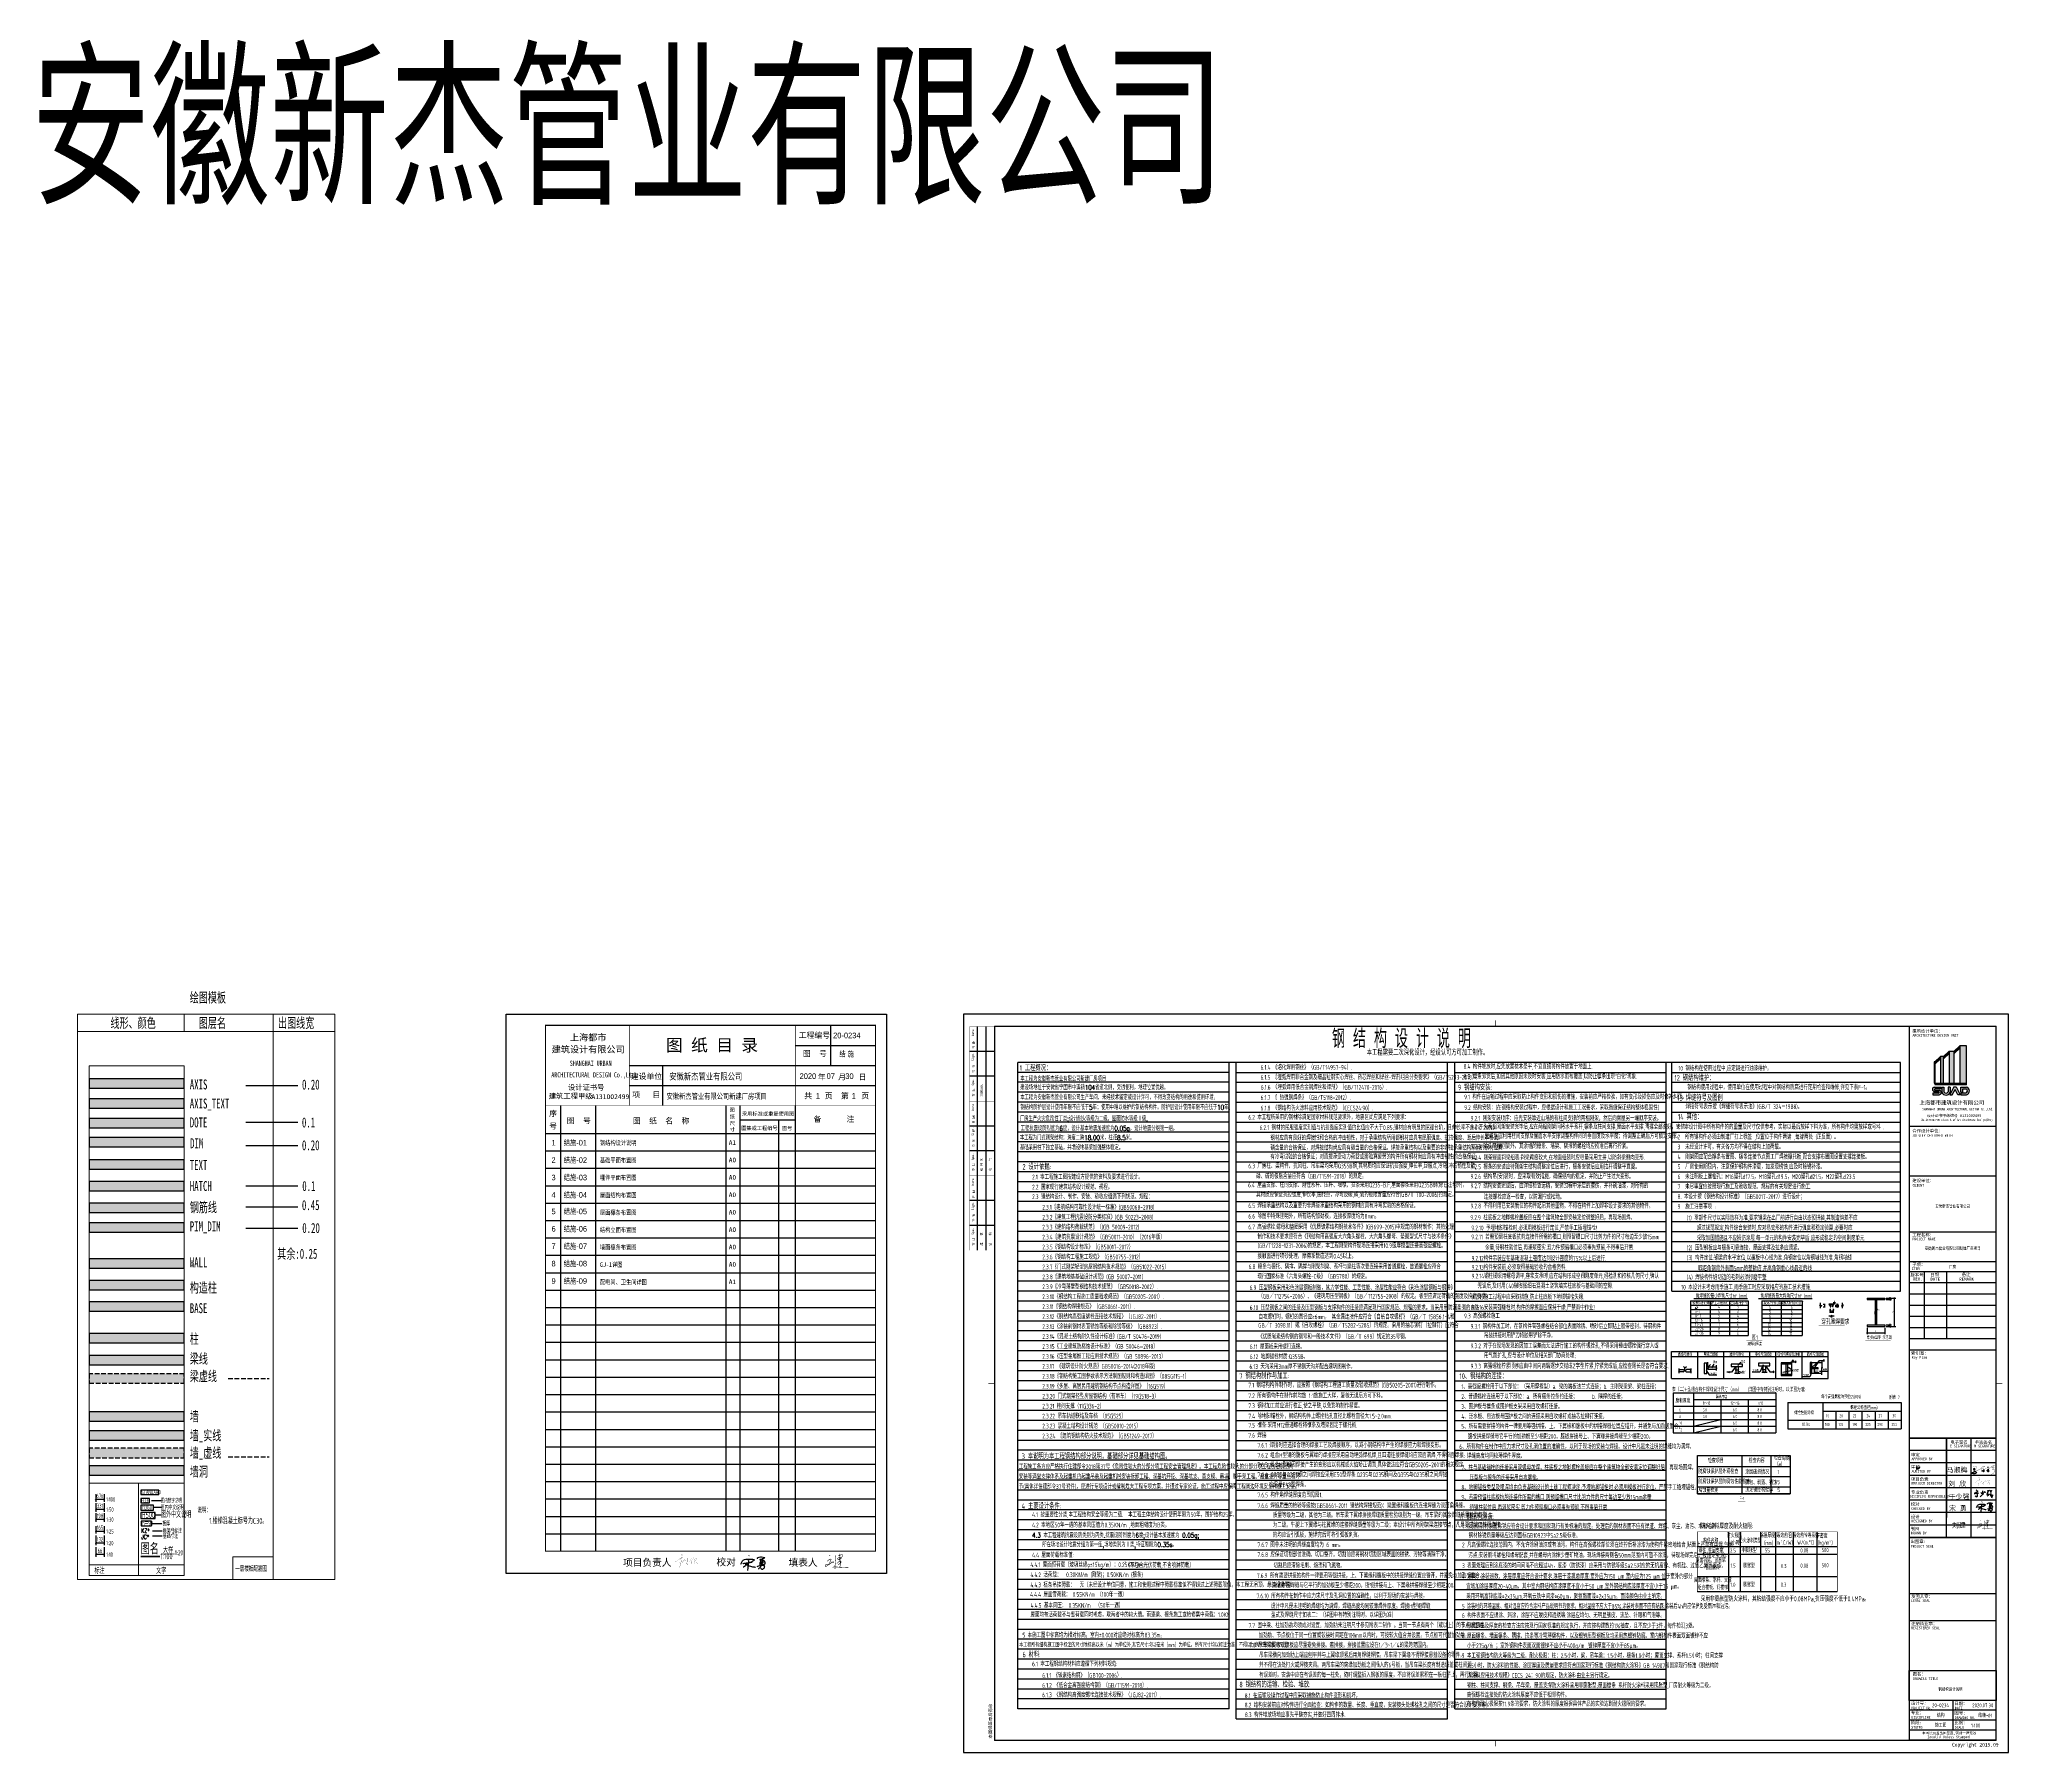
# Model space of a CAD drawing. Extents: x 753177 to 2169292, y -530934 to -273477.
# Drawn here: x 753177 to 911626, y -411277 to -273477 of the extents above; entities that cross this region are included whole.
import ezdxf
from ezdxf.enums import TextEntityAlignment as Align

# ---------------------------------------------------------------- set-up
doc = ezdxf.new("R2010")
doc.units = 0
doc.header["$LTSCALE"] = 1500
doc.header["$MEASUREMENT"] = 0
doc.linetypes.add('DASH', pattern=[0.35, 0.25, -0.1])
doc.layers.get('Defpoints').update_dxf_attribs({"color": 252})
for name, color, linetype in [('00-tk', 151, 'Continuous'), ('1', 2, 'Continuous'), ('301', 7, 'Continuous'), ('310', 253, 'Continuous'), ('AXIS', 3, 'Continuous'), ('AXIS_TEXT', 7, 'Continuous'), ('BASE', 7, 'Continuous'), ('DIM', 3, 'Continuous'), ('DOTE', 1, 'Continuous'), ('HATCH', 8, 'Continuous'), ('iicon', 7, 'Continuous'), ('JZSM', 7, 'Continuous'), ('PUB_DIM', 3, 'Continuous'), ('PUB_TEXT', 7, 'Continuous'), ('S', 86, 'Continuous'), ('S-TAB-TEXT', 4, 'Continuous'), ('TEXT', 7, 'Continuous'), ('WALL', 7, 'Continuous'), ('WELD_TEXT', 7, 'Continuous'), ('分格线', 40, 'Continuous'), ('墙', 2, 'Continuous'), ('墙__实线', 7, 'Continuous'), ('墙__虚线', 7, 'DASH'), ('墙洞', 5, 'Continuous'), ('构造柱', 30, 'Continuous'), ('柱', 255, 'Continuous'), ('梁__实线', 140, 'Continuous'), ('梁__虚线', 4, 'DASH'), ('说明', 7, 'Continuous'), ('钢筋线', 210, 'Continuous')]:
    doc.layers.add(name, color=color, linetype=linetype)
for name, color, linetype, lineweight in [('TK', 252, 'Continuous', 13), ('TK-签名', 70, 'Continuous', 30), ('功能名称', 255, 'Continuous', 0)]:
    doc.layers.add(name, color=color, linetype=linetype, lineweight=lineweight)
doc.styles.add('-宋体', font='')
doc.styles.add('AHZTXT', font='tssdeng.shx', dxfattribs={"width": 0.7, "bigfont": 'tssdchn.shx'})
doc.styles.add('DS6FS', font='tssdeng.shx', dxfattribs={"width": 0.8, "bigfont": 'tssdchn.shx'})
doc.styles.add('DS6HT', font='simhei.ttf', dxfattribs={"width": 0.8})
doc.styles.add('ECADI', font='hzs.shx', dxfattribs={"width": 0.7, "bigfont": 'hztxt.shx'})
doc.styles.add('FSJ', font='tssdeng.shx', dxfattribs={"width": 0.7, "bigfont": 'tssdchn.shx'})
doc.styles.add('H330', font='Tssdeng.shx', dxfattribs={"width": 0.65, "height": 330, "bigfont": 'tssdchn.shx'})
doc.styles.add('H360', font='Tssdeng.shx', dxfattribs={"width": 0.65, "height": 360, "bigfont": 'tssdchn.shx'})
doc.styles.add('H500', font='Tssdeng.shx', dxfattribs={"width": 0.65, "height": 500, "bigfont": 'tssdchn.shx'})
doc.styles.add('HZDX', font='simplex.shx', dxfattribs={"width": 0.7, "bigfont": 'hzdx.shx'})
doc.styles.add('QQS', font='stylu.ttf')
doc.styles.add('ROMAND', font='romand.shx', dxfattribs={"width": 0.65, "height": 250, "bigfont": 'hztxt.shx'})
doc.styles.get("Standard").update_dxf_attribs({"font": 'gbenor.shx', "bigfont": 'gbcbig.shx'})
doc.styles.add('T', font='simhei.ttf')
doc.styles.add('TSSD', font='tssdeng.shx', dxfattribs={"width": 0.65, "height": 350, "bigfont": 'tssdchn.shx'})
doc.styles.add('TSSD_Dimension', font='Tssdeng.shx', dxfattribs={"width": 0.7, "bigfont": 'hztxt.shx'})
doc.styles.add('TSSD_Norm', font='Tssdeng.shx', dxfattribs={"bigfont": 'hztxt.shx'})
doc.styles.add('图名', font='simhei.ttf', dxfattribs={"width": 0.7, "height": 600})
doc.styles.get('-宋体').set_extended_font_data('SimSun')
doc.dimstyles.new('H10', dxfattribs={"dimscale": 100, "dimtxt": 3.3, "dimasz": 0.01, "dimexe": 2, "dimexo": 0, "dimgap": 1, "dimtad": 1, "dimdec": 0, "dimlfac": 0.1, "dimrnd": 1, "dimzin": 0, "dimdsep": 46, "dimtxsty": 'TSSD', "dimblk1": 'YGDIM', "dimblk2": 'YGDIM', "dimsah": 1, "dimcen": -2, "dimdle": 1, "dimclrt": 7, "dimadec": 0, "dimazin": 0, "dimtfac": 1, "dimtdec": 0, "dimtix": 1, "dimtmove": 2, "dimatfit": 3, "dimldrblk": 'YGDIM', "dimfxl": 0, "dimtvp": 1, "dimtolj": 1, "dimtzin": 0, "dimarcsym": 0})
doc.dimstyles.new('H100', dxfattribs={"dimscale": 100, "dimtxt": 3.3, "dimasz": 0.01, "dimexe": 2, "dimexo": 0, "dimgap": 1, "dimtad": 1, "dimdec": 0, "dimrnd": 1, "dimzin": 0, "dimdsep": 46, "dimtxsty": 'TSSD', "dimblk1": 'YGDIM', "dimblk2": 'YGDIM', "dimsah": 1, "dimcen": -2, "dimdle": 1, "dimclrt": 7, "dimadec": 0, "dimazin": 0, "dimtfac": 1, "dimtdec": 0, "dimtix": 1, "dimtmove": 2, "dimatfit": 3, "dimldrblk": 'YGDIM', "dimfxl": 0, "dimtvp": 1, "dimtolj": 1, "dimtzin": 0, "dimarcsym": 0})
doc.dimstyles.new('H20', dxfattribs={"dimscale": 100, "dimtxt": 3.3, "dimasz": 0.01, "dimexe": 2, "dimexo": 0, "dimgap": 1, "dimtad": 1, "dimdec": 0, "dimlfac": 0.2, "dimrnd": 1, "dimzin": 0, "dimdsep": 46, "dimtxsty": 'TSSD', "dimblk1": 'YGDIM', "dimblk2": 'YGDIM', "dimsah": 1, "dimcen": -2, "dimdle": 1, "dimclrt": 7, "dimadec": 0, "dimazin": 0, "dimtfac": 1, "dimtdec": 0, "dimtix": 1, "dimtmove": 2, "dimatfit": 3, "dimldrblk": 'YGDIM', "dimfxl": 0, "dimtvp": 1, "dimtolj": 1, "dimtzin": 0, "dimarcsym": 0})
doc.dimstyles.new('H25', dxfattribs={"dimscale": 100, "dimtxt": 3.3, "dimasz": 0.01, "dimexe": 2, "dimexo": 0, "dimgap": 1, "dimtad": 1, "dimdec": 0, "dimlfac": 0.25, "dimrnd": 1, "dimzin": 0, "dimdsep": 46, "dimtxsty": 'TSSD', "dimblk1": 'YGDIM', "dimblk2": 'YGDIM', "dimsah": 1, "dimcen": -2, "dimdle": 1, "dimclrt": 7, "dimadec": 0, "dimazin": 0, "dimtfac": 1, "dimtdec": 0, "dimtix": 1, "dimtmove": 2, "dimatfit": 3, "dimldrblk": 'YGDIM', "dimfxl": 0, "dimtvp": 1, "dimtolj": 1, "dimtzin": 0, "dimarcsym": 0})
doc.dimstyles.new('H30', dxfattribs={"dimscale": 100, "dimtxt": 3.3, "dimasz": 0.01, "dimexe": 2, "dimexo": 0, "dimgap": 1, "dimtad": 1, "dimdec": 0, "dimlfac": 0.3, "dimrnd": 1, "dimzin": 0, "dimdsep": 46, "dimtxsty": 'TSSD', "dimblk1": 'YGDIM', "dimblk2": 'YGDIM', "dimsah": 1, "dimcen": -2, "dimdle": 1, "dimclrt": 7, "dimadec": 0, "dimazin": 0, "dimtfac": 1, "dimtdec": 0, "dimtix": 1, "dimtmove": 2, "dimatfit": 3, "dimldrblk": 'YGDIM', "dimfxl": 0, "dimtvp": 1, "dimtolj": 1, "dimtzin": 0, "dimarcsym": 0})
doc.dimstyles.new('H50', dxfattribs={"dimscale": 100, "dimtxt": 3.3, "dimasz": 0.01, "dimexe": 2, "dimexo": 0, "dimgap": 1, "dimtad": 1, "dimdec": 0, "dimlfac": 0.5, "dimrnd": 1, "dimzin": 0, "dimdsep": 46, "dimtxsty": 'TSSD', "dimblk1": 'YGDIM', "dimblk2": 'YGDIM', "dimsah": 1, "dimcen": -2, "dimdle": 1, "dimclrt": 7, "dimazin": 0, "dimtfac": 1, "dimtdec": 0, "dimtix": 1, "dimtmove": 2, "dimatfit": 3, "dimldrblk": 'YGDIM', "dimfxl": 0, "dimtvp": 1, "dimtolj": 1, "dimtzin": 0, "dimarcsym": 0})
doc.dimstyles.new('TSSD_50_50', dxfattribs={"dimtxt": 175, "dimasz": 50, "dimexe": 50, "dimexo": 125, "dimgap": 50, "dimtad": 1, "dimdec": 0, "dimzin": 0, "dimdsep": 46, "dimtxsty": 'TSSD_Dimension', "dimblk": 'ARCHTICK', "dimblk1": 'ARCHTICK', "dimblk2": 'ARCHTICK', "dimcen": 0, "dimdle": 50, "dimclrt": 7, "dimadec": 0, "dimazin": 0, "dimtfac": 1, "dimtdec": 0, "dimtix": 1, "dimtmove": 2, "dimatfit": 3, "dimfxl": 0, "dimtolj": 1, "dimtzin": 0, "dimarcsym": 0})

# ---------------------------------------------------------------- blocks, each defined once
blk = doc.blocks.new('_ArchTick')
at = {"color": 0, "linetype": 'ByBlock', "const_width": 0.4}
blk.add_lwpolyline([(-0.5, -0.5), (0.5, 0.5)], dxfattribs=at)
blk = doc.blocks.new('*D6')
at = {"color": 0, "lineweight": -2, "transparency": 16777216}
for p, q in [((896710, -375218), (896785, -375218)), ((896710, -375414), (896785, -375414)), ((896835, -375464), (896835, -375168))]:
    blk.add_line(p, q, dxfattribs=at)
at = {"layer": 'Defpoints', "color": 0, "transparency": 16777216}
for p in [(896835, -375218), (896835, -375218), (896835, -375414)]:
    blk.add_point(p, dxfattribs=at)
at = {"color": 0, "lineweight": -2, "transparency": 16777216, "xscale": 50, "yscale": 50, "zscale": 50}
for p, rotation in [((896835, -375218), 90), ((896835, -375414), 270)]:
    blk.add_blockref('_ArchTick', p, dxfattribs=dict(at, rotation=rotation))
at = {"color": 7, "transparency": 16777216, "insert": (896697, -375316), "char_height": 175, "attachment_point": 5, "rotation": 90, "style": 'TSSD_Dimension'}
blk.add_mtext('\\A1;t', dxfattribs=at)
blk = doc.blocks.new('*D7')
at = {"color": 0, "lineweight": -2, "transparency": 16777216}
for p, q in [((897255, -375844), (897205, -375844)), ((897255, -375719), (897255, -375794)), ((897255, -375844), (897312, -375844)), ((897312, -375719), (897312, -375794)), ((897312, -375844), (897362, -375844))]:
    blk.add_line(p, q, dxfattribs=at)
at = {"layer": 'Defpoints', "color": 0, "transparency": 16777216}
for p in [(897255, -375844), (897312, -375844), (897312, -375844)]:
    blk.add_point(p, dxfattribs=at)
at = {"color": 0, "lineweight": -2, "transparency": 16777216, "xscale": 50, "yscale": 50, "zscale": 50}
blk.add_blockref('_ArchTick', (897255, -375844), dxfattribs=at)
at = {"color": 0, "lineweight": -2, "transparency": 16777216, "xscale": 50, "yscale": 50, "zscale": 50, "rotation": 180}
blk.add_blockref('_ArchTick', (897312, -375844), dxfattribs=at)
at = {"color": 7, "transparency": 16777216, "insert": (897199, -375707), "char_height": 175, "attachment_point": 5, "style": 'TSSD_Dimension'}
blk.add_mtext('\\A1;2', dxfattribs=at)
blk = doc.blocks.new('*D8')
at = {"color": 0, "lineweight": -2, "transparency": 16777216}
for p, q in [((897312, -375844), (897262, -375844)), ((897312, -375719), (897312, -375794)), ((897312, -375844), (897448, -375844)), ((897448, -375719), (897448, -375794)), ((897448, -375844), (897498, -375844))]:
    blk.add_line(p, q, dxfattribs=at)
at = {"layer": 'Defpoints', "color": 0, "transparency": 16777216}
for p in [(897312, -375844), (897448, -375844), (897448, -375844)]:
    blk.add_point(p, dxfattribs=at)
at = {"color": 0, "lineweight": -2, "transparency": 16777216, "xscale": 50, "yscale": 50, "zscale": 50}
blk.add_blockref('_ArchTick', (897312, -375844), dxfattribs=at)
at = {"color": 0, "lineweight": -2, "transparency": 16777216, "xscale": 50, "yscale": 50, "zscale": 50, "rotation": 180}
blk.add_blockref('_ArchTick', (897448, -375844), dxfattribs=at)
at = {"color": 7, "transparency": 16777216, "insert": (897380, -375707), "char_height": 175, "attachment_point": 5, "style": 'TSSD_Dimension'}
blk.add_mtext('\\A1;d', dxfattribs=at)
blk = doc.blocks.new('*D9')
at = {"color": 0, "lineweight": -2, "transparency": 16777216}
for p, q in [((897448, -375844), (897398, -375844)), ((897448, -375719), (897448, -375794)), ((897448, -375844), (897504, -375844)), ((897504, -375719), (897504, -375794)), ((897504, -375844), (897554, -375844))]:
    blk.add_line(p, q, dxfattribs=at)
at = {"layer": 'Defpoints', "color": 0, "transparency": 16777216}
for p in [(897448, -375844), (897504, -375844), (897504, -375844)]:
    blk.add_point(p, dxfattribs=at)
at = {"color": 0, "lineweight": -2, "transparency": 16777216, "xscale": 50, "yscale": 50, "zscale": 50}
blk.add_blockref('_ArchTick', (897448, -375844), dxfattribs=at)
at = {"color": 0, "lineweight": -2, "transparency": 16777216, "xscale": 50, "yscale": 50, "zscale": 50, "rotation": 180}
blk.add_blockref('_ArchTick', (897504, -375844), dxfattribs=at)
at = {"color": 7, "transparency": 16777216, "insert": (897561, -375707), "char_height": 175, "attachment_point": 5, "style": 'TSSD_Dimension'}
blk.add_mtext('\\A1;2', dxfattribs=at)
blk = doc.blocks.new('*D10')
at = {"color": 0, "lineweight": -2, "transparency": 16777216}
for p, q in [((897772, -375357), (897847, -375357)), ((897772, -375414), (897847, -375414)), ((897897, -375357), (897897, -375307)), ((897897, -375414), (897897, -375357)), ((897897, -375414), (897897, -375464))]:
    blk.add_line(p, q, dxfattribs=at)
at = {"layer": 'Defpoints', "color": 0, "transparency": 16777216}
for p in [(897897, -375357), (897897, -375357), (897897, -375414)]:
    blk.add_point(p, dxfattribs=at)
at = {"color": 0, "lineweight": -2, "transparency": 16777216, "xscale": 50, "yscale": 50, "zscale": 50}
for p, rotation in [((897897, -375357), 270), ((897897, -375414), 90)]:
    blk.add_blockref('_ArchTick', p, dxfattribs=dict(at, rotation=rotation))
at = {"color": 7, "transparency": 16777216, "insert": (897759, -375470), "char_height": 175, "attachment_point": 5, "rotation": 90, "style": 'TSSD_Dimension'}
blk.add_mtext('\\A1;2', dxfattribs=at)
blk = doc.blocks.new('*D11')
at = {"color": 0, "lineweight": -2, "transparency": 16777216}
for p, q in [((897772, -375218), (897847, -375218)), ((897772, -375274), (897847, -375274)), ((897897, -375218), (897897, -375168)), ((897897, -375274), (897897, -375218)), ((897897, -375274), (897897, -375324))]:
    blk.add_line(p, q, dxfattribs=at)
at = {"layer": 'Defpoints', "color": 0, "transparency": 16777216}
for p in [(897897, -375218), (897897, -375218), (897897, -375274)]:
    blk.add_point(p, dxfattribs=at)
at = {"color": 0, "lineweight": -2, "transparency": 16777216, "xscale": 50, "yscale": 50, "zscale": 50}
for p, rotation in [((897897, -375218), 270), ((897897, -375274), 90)]:
    blk.add_blockref('_ArchTick', p, dxfattribs=dict(at, rotation=rotation))
at = {"color": 7, "transparency": 16777216, "insert": (897759, -375161), "char_height": 175, "attachment_point": 5, "rotation": 90, "style": 'TSSD_Dimension'}
blk.add_mtext('\\A1;2', dxfattribs=at)
blk = doc.blocks.new('X1')
blk.add_line((0, 0), (-1, 0))
at = {"layer": '301', "const_width": 0.45}
blk.add_lwpolyline([(-0.5, -0.5), (0.5, 0.5)], dxfattribs=at)
blk = doc.blocks.new('YGDIM')
at = {"color": 0, "linetype": 'ByBlock', "const_width": 50}
blk.add_lwpolyline([(-70, -70), (70, 70)], dxfattribs=at)
blk = doc.blocks.new('*D15')
at = {"layer": 'Defpoints', "color": 0, "transparency": 16777216}
for p in [(757724, -392028), (758386, -392028), (758386, -392508)]:
    blk.add_point(p, dxfattribs=at)
at = {"layer": 'PUB_DIM', "color": 0, "lineweight": -2, "transparency": 16777216}
for p, q in [((757724, -392028), (757724, -392708)), ((757725, -392508), (758385, -392508)), ((758386, -392028), (758386, -392708))]:
    blk.add_line(p, q, dxfattribs=at)
at = {"layer": 'PUB_DIM', "color": 0, "lineweight": -2, "transparency": 16777216, "rotation": 180}
blk.add_blockref('YGDIM', (757724, -392508), dxfattribs=at)
at = {"layer": 'PUB_DIM', "color": 0, "lineweight": -2, "transparency": 16777216}
blk.add_blockref('YGDIM', (758386, -392508), dxfattribs=at)
at = {"layer": 'PUB_DIM', "color": 7, "transparency": 16777216, "insert": (758055, -392233), "char_height": 350, "attachment_point": 5, "style": 'TSSD'}
blk.add_mtext('\\A1;198', dxfattribs=at)
blk = doc.blocks.new('_arrow')
blk.add_solid([(0, 0), (-1, 0.1), (-1, -0.1)])
blk = doc.blocks.new('*D16')
at = {"layer": 'Defpoints', "color": 0, "transparency": 16777216}
for p in [(757711, -390503), (758387, -390503), (758387, -390898)]:
    blk.add_point(p, dxfattribs=at)
at = {"layer": 'PUB_DIM', "color": 0, "lineweight": -2, "transparency": 16777216}
for p, q in [((757711, -390503), (757711, -391098)), ((757712, -390898), (758386, -390898)), ((758387, -390503), (758387, -391098))]:
    blk.add_line(p, q, dxfattribs=at)
at = {"layer": 'PUB_DIM', "color": 0, "lineweight": -2, "transparency": 16777216, "rotation": 180}
blk.add_blockref('YGDIM', (757711, -390898), dxfattribs=at)
at = {"layer": 'PUB_DIM', "color": 0, "lineweight": -2, "transparency": 16777216}
blk.add_blockref('YGDIM', (758387, -390898), dxfattribs=at)
at = {"layer": 'PUB_DIM', "color": 7, "transparency": 16777216, "insert": (758049, -390623), "char_height": 350, "attachment_point": 5, "style": 'TSSD'}
blk.add_mtext('\\A1;676', dxfattribs=at)
blk = doc.blocks.new('*D17')
at = {"layer": 'Defpoints', "color": 0, "transparency": 16777216}
for p in [(757724, -391215), (758386, -391215), (758386, -391706)]:
    blk.add_point(p, dxfattribs=at)
at = {"layer": 'PUB_DIM', "color": 0, "lineweight": -2, "transparency": 16777216}
for p, q in [((757724, -391215), (757724, -391906)), ((758386, -391215), (758386, -391906)), ((757725, -391706), (758385, -391706))]:
    blk.add_line(p, q, dxfattribs=at)
at = {"layer": 'PUB_DIM', "color": 0, "lineweight": -2, "transparency": 16777216, "rotation": 180}
blk.add_blockref('YGDIM', (757724, -391706), dxfattribs=at)
at = {"layer": 'PUB_DIM', "color": 0, "lineweight": -2, "transparency": 16777216}
blk.add_blockref('YGDIM', (758386, -391706), dxfattribs=at)
at = {"layer": 'PUB_DIM', "color": 7, "transparency": 16777216, "insert": (758055, -391431), "char_height": 350, "attachment_point": 5, "style": 'TSSD'}
blk.add_mtext('\\A1;331', dxfattribs=at)
blk = doc.blocks.new('*D18')
at = {"layer": 'Defpoints', "color": 0, "transparency": 16777216}
for p in [(757724, -393072), (758386, -393072), (758386, -393457)]:
    blk.add_point(p, dxfattribs=at)
at = {"layer": 'PUB_DIM', "color": 0, "lineweight": -2, "transparency": 16777216}
for p, q in [((757724, -393072), (757724, -393657)), ((757725, -393457), (758385, -393457)), ((758386, -393072), (758386, -393657))]:
    blk.add_line(p, q, dxfattribs=at)
at = {"layer": 'PUB_DIM', "color": 0, "lineweight": -2, "transparency": 16777216, "rotation": 180}
blk.add_blockref('YGDIM', (757724, -393457), dxfattribs=at)
at = {"layer": 'PUB_DIM', "color": 0, "lineweight": -2, "transparency": 16777216}
blk.add_blockref('YGDIM', (758386, -393457), dxfattribs=at)
at = {"layer": 'PUB_DIM', "color": 7, "transparency": 16777216, "insert": (758055, -393182), "char_height": 350, "attachment_point": 5, "style": 'TSSD'}
blk.add_mtext('\\A1;165', dxfattribs=at)
blk = doc.blocks.new('*D19')
at = {"layer": 'Defpoints', "color": 0, "transparency": 16777216}
for p in [(757724, -393817), (758386, -393817), (758386, -394397)]:
    blk.add_point(p, dxfattribs=at)
at = {"layer": 'PUB_DIM', "color": 0, "lineweight": -2, "transparency": 16777216}
for p, q in [((757724, -393817), (757724, -394597)), ((757725, -394397), (758385, -394397)), ((758386, -393817), (758386, -394597))]:
    blk.add_line(p, q, dxfattribs=at)
at = {"layer": 'PUB_DIM', "color": 0, "lineweight": -2, "transparency": 16777216, "rotation": 180}
blk.add_blockref('YGDIM', (757724, -394397), dxfattribs=at)
at = {"layer": 'PUB_DIM', "color": 0, "lineweight": -2, "transparency": 16777216}
blk.add_blockref('YGDIM', (758386, -394397), dxfattribs=at)
at = {"layer": 'PUB_DIM', "color": 7, "transparency": 16777216, "insert": (758055, -394122), "char_height": 350, "attachment_point": 5, "style": 'TSSD'}
blk.add_mtext('\\A1;132', dxfattribs=at)
blk = doc.blocks.new('*D20')
at = {"layer": 'Defpoints', "color": 0, "transparency": 16777216}
for p in [(757724, -394743), (758386, -394743), (758386, -395323)]:
    blk.add_point(p, dxfattribs=at)
at = {"layer": 'PUB_DIM', "color": 0, "lineweight": -2, "transparency": 16777216}
for p, q in [((757724, -394743), (757724, -395523)), ((757725, -395323), (758385, -395323)), ((758386, -394743), (758386, -395523))]:
    blk.add_line(p, q, dxfattribs=at)
at = {"layer": 'PUB_DIM', "color": 0, "lineweight": -2, "transparency": 16777216, "rotation": 180}
blk.add_blockref('YGDIM', (757724, -395323), dxfattribs=at)
at = {"layer": 'PUB_DIM', "color": 0, "lineweight": -2, "transparency": 16777216}
blk.add_blockref('YGDIM', (758386, -395323), dxfattribs=at)
at = {"layer": 'PUB_DIM', "color": 7, "transparency": 16777216, "insert": (758055, -395048), "char_height": 350, "attachment_point": 5, "style": 'TSSD'}
blk.add_mtext('\\A1;66', dxfattribs=at)
blk = doc.blocks.new('会签')
at = {"layer": '00-tk'}
for p, q in [((-1400, 24000), (-1400, 6000)), ((-700, 24000), (-700, 6000)), ((0, 22000), (-2000, 22000)), ((0, 20000), (-2000, 20000)), ((0, 16000), (-2000, 16000)), ((0, 14000), (-2000, 14000)), ((0, 10000), (-2000, 10000)), ((0, 8000), (-2000, 8000))]:
    blk.add_line(p, q, dxfattribs=at)
at = {"layer": '00-tk', "const_width": 24.7}
for points in [[(0, 6000), (-2000, 6000), (-2000, 24000)], [(0, 24000), (-2000, 24000)], [(0, 18000), (-2000, 18000)], [(0, 12000), (-2000, 12000)]]:
    blk.add_lwpolyline(points, dxfattribs=at)
at = {"layer": '00-tk', "style": 'DS6HT'}
for s, p in [('Date', (-1642, 23216)), ('日 期', (-1589, 22196)), ('Sign.', (-1651, 21215)), ('签 名', (-1603, 20306)), ('Spe.', (-1648, 19251)), ('采暖通风', (-948, 18370)), ('Date', (-1642, 17216)), ('专 业', (-1608, 18369)), ('日 期', (-1589, 16196)), ('Sign.', (-1651, 15215)), ('签 名', (-1603, 14306)), ('Spe.', (-1648, 13251)), ('专 业', (-1608, 12369)), ('给 排 水', (-956, 12372)), ('电    气', (-251, 12372)), ('Date', (-1642, 11216)), ('Sign.', (-1651, 9215)), ('日 期', (-1589, 10196)), ('签 名', (-1603, 8306)), ('Spe.', (-1648, 7251)), ('专 业', (-1608, 6369)), ('建    筑', (-948, 6372)), ('结    构', (-248, 6374))]:
    blk.add_text(s, height=180, rotation=90, dxfattribs=at).set_placement(p)
blk = doc.blocks.new('A$C7C122B11')
at = {"layer": 'iicon', "color": 13, "const_width": 7.58}
for points in [[(0, 251), (101, 316)], [(101, 316), (199, 383)], [(180, 234), (214, 214)], [(220, 61), (189, 0)], [(199, 383), (301, 455)], [(214, 214), (249, 201)], [(254, 164), (220, 61)], [(244, 611), (279, 605)], [(249, 201), (284, 195)], [(270, 260), (254, 164)], [(322, 465), (255, 393)], [(255, 393), (267, 338)], [(267, 338), (270, 260)], [(279, 605), (315, 591)], [(284, 195), (312, 200)], [(321, 572), (298, 526)], [(301, 455), (344, 476)], [(312, 200), (331, 220)], [(315, 591), (321, 572)], [(331, 220), (382, 295)], [(382, 295), (411, 328)], [(411, 328), (434, 349)], [(434, 349), (448, 349)], [(448, 349), (455, 315)], [(455, 315), (462, 292)], [(462, 292), (485, 335)], [(535, 158), (509, 209)], [(575, 108), (535, 158)], [(554, 440), (553, 381)], [(553, 381), (555, 298)], [(555, 298), (561, 212)], [(561, 212), (572, 134)], [(572, 134), (575, 108)], [(674, 309), (686, 266)], [(686, 266), (692, 224)], [(692, 224), (692, 211)], [(718, 416), (741, 413)], [(745, 400), (719, 368)], [(726, 309), (755, 327)], [(741, 413), (745, 400)], [(755, 327), (790, 346)], [(756, 296), (765, 257)], [(762, 218), (762, 180)], [(762, 180), (763, 160)], [(765, 257), (762, 218)], [(790, 346), (817, 357)], [(826, 342), (799, 315)], [(817, 357), (835, 356)], [(835, 356), (826, 342)], [(858, 469), (850, 439)], [(850, 439), (850, 403)], [(850, 403), (863, 373)], [(872, 485), (858, 469)], [(863, 373), (876, 363)], [(876, 363), (897, 363)], [(892, 201), (876, 164)], [(909, 233), (892, 201)], [(897, 363), (924, 382)], [(921, 283), (909, 233)], [(923, 311), (921, 283)], [(924, 382), (974, 414)], [(951, 294), (937, 279)], [(971, 334), (951, 294)], [(991, 378), (971, 334)], [(974, 414), (997, 421)], [(980, 231), (1007, 207)], [(1010, 411), (991, 378)], [(997, 421), (1010, 411)], [(1033, 121), (1002, 119)], [(1007, 207), (1028, 171)], [(1028, 171), (1033, 146)], [(1033, 146), (1033, 121)]]:
    blk.add_lwpolyline(points, dxfattribs=at)
blk = doc.blocks.new('A$C26561F03')
at = {"layer": 'WALL'}
for p, q in [((88, 412), (0, 376)), ((0, 376), (76, 385)), ((76, 385), (204, 403)), ((222, 89), (81, 156)), ((166, 452), (88, 412)), ((150, 688), (177, 655)), ((224, 488), (166, 452)), ((177, 655), (214, 628)), ((204, 403), (295, 415)), ((214, 628), (252, 600)), ((216, 496), (223, 419)), ((231, 157), (222, 89)), ((223, 419), (231, 254)), ((268, 546), (224, 488)), ((231, 254), (231, 157)), ((252, 600), (277, 584)), ((277, 584), (268, 546)), ((295, 415), (378, 424)), ((616, 235), (483, 114)), ((550, 496), (561, 437)), ((561, 437), (583, 381)), ((583, 381), (597, 366)), ((680, 311), (616, 235)), ((660, 364), (640, 392)), ((669, 415), (660, 364)), ((662, 590), (665, 508)), ((665, 508), (669, 415)), ((725, 389), (680, 311)), ((749, 474), (725, 389)), ((810, 531), (834, 516)), ((834, 516), (863, 508)), ((863, 508), (884, 493)), ((880, 471), (867, 448)), ((884, 493), (880, 471)), ((1057, 371), (1016, 328)), ((1016, 328), (1022, 313)), ((1022, 313), (1078, 322)), ((1120, 459), (1057, 371)), ((1135, 221), (1058, 166)), ((1084, 500), (1061, 471)), ((1061, 471), (1109, 474)), ((1068, 593), (1118, 614)), ((1078, 322), (1153, 340)), ((1150, 572), (1084, 500)), ((1109, 474), (1120, 459)), ((1118, 614), (1187, 628)), ((1181, 286), (1135, 221)), ((1187, 628), (1150, 572)), ((1153, 340), (1188, 328)), ((1188, 328), (1181, 286)), ((1246, 649), (1268, 615)), ((1271, 364), (1258, 328)), ((1258, 328), (1263, 293)), ((1263, 293), (1289, 314)), ((1268, 615), (1304, 564)), ((1289, 314), (1309, 338)), ((1304, 564), (1309, 523)), ((1307, 568), (1333, 598)), ((1309, 523), (1308, 495)), ((1309, 338), (1344, 361)), ((1343, 524), (1316, 499)), ((1316, 499), (1363, 515)), ((1328, 304), (1325, 232)), ((1325, 232), (1330, 189)), ((1328, 304), (1332, 359)), ((1357, 326), (1328, 304)), ((1330, 189), (1340, 165)), ((1332, 359), (1335, 388)), ((1333, 598), (1360, 635)), ((1340, 165), (1370, 167)), ((1377, 566), (1343, 524)), ((1344, 361), (1362, 360)), ((1365, 339), (1357, 326)), ((1360, 635), (1394, 635)), ((1362, 360), (1365, 339)), ((1363, 515), (1390, 517)), ((1370, 167), (1427, 221)), ((1397, 608), (1377, 566)), ((1394, 635), (1397, 608)), ((1429, 80), (1406, 0)), ((1427, 221), (1472, 263)), ((1474, 180), (1429, 80)), ((1472, 263), (1484, 279)), ((1486, 229), (1474, 180)), ((1484, 279), (1486, 229))]:
    blk.add_line(p, q, dxfattribs=at)
blk = doc.blocks.new('20150828165454')
h = blk.add_hatch(color=256)
h.paths.add_polyline_path([(-4440, 30), (-4590, 65), (-4738, 73), (-4862, 73), (-4992, 72), (-5125, 52), (-5266, 37), (-5393, 13), (-5517, -12), (-5636, -56), (-5741, -115), (-5764, -162), (-5753, -202), (-5720, -224), (-5687, -211), (-5590, -156), (-5487, -118), (-5372, -95), (-5250, -72), (-5111, -57), (-4983, -38), (-4861, -37), (-4741, -37), (-4606, -44), (-4481, -73), (-4396, -123), (-4309, -200), (-4258, -277), (-4228, -372), (-4222, -432), (-4226, -493), (-4256, -619), (-4303, -715), (-4397, -874), (-4482, -1002), (-4524, -1077), (-4590, -1174), (-4663, -1268), (-4809, -1452), (-5015, -1664), (-5034, -1609), (-5089, -1342), (-5123, -1119), (-5136, -855), (-5186, -665), (-5310, -733), (-5417, -938), (-5505, -1249), (-5497, -1579), (-5468, -1849), (-5423, -2020), (-5307, -2086), (-5075, -1883), (-5061, -1869), (-5023, -1980), (-4920, -2172), (-4812, -2296), (-4775, -2346), (-4907, -2394), (-5121, -2478), (-5344, -2571), (-5520, -2636), (-5732, -2723), (-5969, -2837), (-6203, -2949), (-6416, -3043), (-6581, -3165), (-6703, -3245), (-6753, -3389), (-6543, -3484), (-6306, -3571), (-6047, -3628), (-5675, -3683), (-5346, -3696), (-4984, -3674), (-4626, -3589), (-4404, -3489), (-4020, -3309), (-3956, -3186), (-3956, -3088), (-4121, -2902), (-4378, -2661), (-4537, -2481), (-4598, -2400), (-4501, -2365), (-4236, -2257), (-3766, -2061), (-3213, -1827), (-2411, -1391), (-2174, -1208), (-2003, -1066), (-1843, -939), (-1870, -1118), (-1916, -1391), (-1963, -1659), (-1997, -1943), (-2000, -2196), (-1987, -2394), (-1897, -2716), (-1739, -2464), (-1664, -2061), (-1660, -2046), (-1673, -2009), (-1704, -2000), (-1735, -2006), (-1772, -2040), (-1844, -2423), (-1858, -2447), (-1878, -2376), (-1890, -2193), (-1887, -1950), (-1854, -1675), (-1808, -1409), (-1762, -1135), (-1727, -907), (-1723, -906), (-1721, -872), (-1721, -871), (-1703, -509, 0.9997794), (-1812, -503), (-1829, -818), (-1884, -831), (-2072, -981), (-2243, -1122), (-2471, -1298), (-3261, -1728), (-3808, -1959), (-4278, -2155), (-4541, -2262), (-4667, -2307), (-4727, -2228), (-4828, -2109), (-4922, -1935), (-4975, -1781), (-4727, -1525), (-4576, -1336), (-4501, -1239), (-4430, -1135), (-4388, -1059), (-4304, -932), (-4206, -767), (-4152, -656), (-4116, -509), (-4112, -430), (-4119, -351), (-4158, -229), (-4225, -127), (-4331, -33)])
h.paths.add_polyline_path([(-5250, -856), (-5246, -872), (-5233, -1130), (-5198, -1361), (-5140, -1638), (-5101, -1752), (-5151, -1803), (-5320, -1952), (-5328, -1947), (-5360, -1829), (-5387, -1572), (-5395, -1263), (-5314, -979)], flags=16)
h.paths.add_polyline_path([(-4706, -2439), (-4622, -2551), (-4457, -2737), (-4200, -2979), (-4066, -3130), (-4066, -3160), (-4100, -3226), (-4450, -3389), (-4661, -3484), (-5000, -3565), (-5347, -3585), (-5665, -3573), (-6027, -3519), (-6275, -3465), (-6502, -3382), (-6616, -3330), (-6611, -3316), (-6519, -3255), (-6360, -3139), (-6157, -3049), (-5921, -2936), (-5688, -2824), (-5479, -2739), (-5303, -2673), (-5080, -2580), (-4869, -2497)], flags=16)
blk.add_hatch(color=256).paths.add_polyline_path([(-168, -111), (-139, -122), (-168, -209), (-178, -172), (-217, -188), (-241, -231), (-240, -253), (-228, -276), (-200, -294), (-168, -302), (-115, -297), (-77, -292), (-54, -271), (-64, -244), (0, -55), (-152, 0), (-457, -20), (-795, -59), (-1146, -70), (-1281, -116), (-1343, -253), (-1500, -603), (-1494, -694), (-1442, -689), (-1397, -663), (-1400, -648), (-1243, -299), (-1200, -205), (-1126, -179), (-787, -168), (-448, -130)])
h = blk.add_hatch(color=256)
h.paths.add_polyline_path([(-688, -999), (-758, -854), (-875, -743), (-1035, -731), (-1201, -885), (-1136, -1058), (-1108, -1080), (-1080, -1087), (-1031, -1082), (-1031, -1038), (-1033, -1019), (-1072, -915), (-995, -844), (-922, -850), (-848, -920), (-789, -1044), (-688, -1286), (-658, -1498), (-642, -1566), (-853, -1712), (-1191, -1986), (-1209, -2083), (-1177, -2315), (-1093, -2534), (-846, -2791), (-664, -2671), (-615, -2561), (-516, -2337), (-480, -2070), (-489, -1817), (-511, -1642), (-518, -1613), (-479, -1586), (-165, -1385), (192, -1191), (537, -1003), (1087, -738), (1231, -674), (1250, -797), (1292, -1025), (1329, -1168), (1390, -1315), (1395, -1327), (1306, -1404), (1156, -1569), (983, -1775), (814, -1969), (842, -2080), (917, -2204), (1145, -2513), (1400, -2745), (1622, -2852), (1738, -2764), (1754, -2564), (1717, -2283), (1677, -1889), (1607, -1705), (1537, -1400), (1523, -1361), (1651, -1250), (1970, -1051), (2327, -770), (2760, -428), (2899, -354), (3238, -160), (3696, 101), (3975, 242), (4325, 379), (4403, 392), (4098, 197), (3764, -67), (3426, -339), (3128, -580), (3036, -733), (3084, -838), (3231, -876), (4286, -573), (4170, -677), (3520, -1353), (3490, -1494), (3543, -1600), (3652, -1703), (3791, -1744), (4210, -1764), (4485, -1782), (4603, -1871), (4653, -1995), (4701, -2170), (4651, -2340), (4517, -2625), (4351, -2851), (4045, -3162), (3802, -3368), (3636, -3501), (3516, -3583), (3351, -3668), (3136, -3711), (3117, -3707), (3087, -3712), (3058, -3730), (3044, -3762), (3044, -3803), (3072, -3829), (3115, -3829), (3158, -3819), (3388, -3773), (3573, -3678), (3701, -3590), (3872, -3453), (4120, -3243), (4435, -2922), (4612, -2681), (4754, -2379), (4815, -2171), (4757, -1960), (4694, -1802), (4525, -1674), (4216, -1654), (3809, -1635), (3708, -1605), (3633, -1534), (3606, -1480), (3621, -1406), (4246, -756), (4499, -531), (4400, -447), (4272, -463), (3230, -762), (3162, -745), (3160, -740), (3213, -654), (3495, -425), (3832, -153), (4162, 107), (4528, 341), (4539, 495), (4415, 505), (4296, 485), (3930, 343), (3644, 198), (3183, -65), (2846, -258), (2700, -335), (2259, -684), (1907, -961), (1585, -1162), (1483, -1251), (1434, -1133), (1400, -1002), (1358, -778), (1335, -627), (1338, -626), (1600, -468), (1348, -242), (1207, -133), (1215, -560), (1041, -638), (487, -905), (139, -1094), (-221, -1290), (-540, -1495), (-545, -1498), (-550, -1478), (-581, -1257)])
h.paths.add_polyline_path([(-617, -1682), (-599, -1826), (-590, -2065), (-623, -2307), (-715, -2516), (-752, -2596), (-830, -2649), (-998, -2474), (-1070, -2287), (-1098, -2086), (-1090, -2046), (-787, -1800)], flags=16)
h.paths.add_polyline_path([(935, -1998), (1066, -1847), (1239, -1641), (1383, -1483), (1433, -1440), (1501, -1737), (1569, -1915), (1608, -2296), (1643, -2567), (1632, -2706), (1609, -2724), (1462, -2653), (1227, -2439), (1009, -2142), (945, -2037)], flags=16)
h.paths.add_polyline_path([(1324, -506), (1321, -366), (1416, -451)], flags=16)
for points in [[(-4869, -2497), (-4706, -2439), (-4622, -2551), (-4457, -2737), (-4200, -2979), (-4066, -3130), (-4066, -3160), (-4100, -3226), (-4450, -3389), (-4661, -3484), (-5000, -3565), (-5347, -3585), (-5665, -3573), (-6027, -3519), (-6275, -3465), (-6502, -3382), (-6616, -3330), (-6611, -3316), (-6519, -3255), (-6360, -3139), (-6157, -3049), (-5921, -2936), (-5688, -2824), (-5479, -2739), (-5303, -2673), (-5080, -2580)], [(-5246, -872), (-5233, -1130), (-5198, -1361), (-5140, -1638), (-5101, -1752), (-5151, -1803), (-5320, -1952), (-5328, -1947), (-5360, -1829), (-5387, -1572), (-5395, -1263), (-5314, -979), (-5250, -856)], [(-617, -1682), (-599, -1826), (-590, -2065), (-623, -2307), (-715, -2516), (-752, -2596), (-830, -2649), (-998, -2474), (-1070, -2287), (-1098, -2086), (-1090, -2046), (-787, -1800)], [(1383, -1483), (1433, -1440), (1501, -1737), (1569, -1915), (1608, -2296), (1643, -2567), (1632, -2706), (1609, -2724), (1462, -2653), (1227, -2439), (1009, -2142), (945, -2037), (935, -1998), (1066, -1847), (1239, -1641)], [(1321, -366), (1324, -506), (1416, -451)]]:
    blk.add_lwpolyline(points, close=True)
blk = doc.blocks.new('A$C67844AE1')
at = {"layer": '00-tk'}
h = blk.add_hatch(color=256, dxfattribs=at)
edge = h.paths.add_edge_path()
edge.add_arc((120922, 79829), 498, 288.70141, 432.36065)
edge.add_line((121073, 80304), (120366, 80304))
edge.add_line((120366, 80304), (120366, 79675))
edge.add_line((120366, 79675), (120611, 79675))
edge.add_line((120611, 79675), (120611, 80067))
edge.add_line((120611, 80067), (121012, 80067))
edge.add_arc((120922, 79828), 255, -72.16723, 69.38778, ccw=False)
edge.add_line((121000, 79585), (120368, 79585))
edge.add_line((120368, 79585), (120368, 79357))
edge.add_line((120368, 79357), (121082, 79357))
edge = h.paths.add_edge_path()
edge.add_arc((118601, 79929), 589, 210.13278, 329.86722)
edge.add_line((119110, 79634), (119110, 80303))
edge.add_line((119110, 80303), (118858, 80303))
edge.add_line((118858, 80303), (118858, 79706))
edge.add_arc((118601, 79890), 316, 215.54968, 324.45032, ccw=False)
edge.add_line((118344, 79706), (118344, 80303))
edge.add_line((118344, 80303), (118092, 80303))
edge.add_line((118092, 80303), (118092, 79634))
edge = h.paths.add_edge_path()
edge.add_arc((117229, 80018), 280, 99.47713, 264.93056)
edge.add_line((117205, 79740), (117704, 79740))
edge.add_arc((117704, 79659), 81, -89.98983, 89.98983, ccw=False)
edge.add_line((117704, 79578), (116996, 79578))
edge.add_line((116996, 79578), (116996, 79360))
edge.add_line((116996, 79360), (117768, 79360))
edge.add_arc((117743, 79639), 280, 275.06944, 440.52287)
edge.add_line((117789, 79915), (117275, 79915))
edge.add_arc((117275, 79996), 81, 90.01017, 269.98983, ccw=False)
edge.add_line((117275, 80077), (117994, 80077))
edge.add_line((117994, 80077), (117994, 80294))
edge.add_line((117994, 80294), (117183, 80294))
h.paths.add_polyline_path([(119553, 80313), (119809, 80313), (120312, 79350), (120018, 79350), (119681, 80008), (119344, 79350), (119050, 79350)])
for p, q in [((126150, 89100), (0, 89100)), ((0, 89100), (0, 0)), ((126150, 0), (126150, 89100)), ((124650, 87600), (3750, 87600)), ((3750, 87600), (3750, 1500)), ((114150, 87600), (114150, 1500)), ((124650, 1500), (124650, 87600)), ((114150, 75600), (124650, 75600)), ((114150, 69600), (124650, 69600)), ((114150, 62850), (124650, 62850)), ((114150, 59250), (124650, 59250)), ((114150, 58050), (124650, 58050)), ((114150, 58050), (124650, 58050)), ((114150, 58050), (124650, 58050)), ((114150, 58050), (124650, 58050)), ((114150, 58050), (124650, 58050)), ((115950, 58050), (115950, 49950)), ((118650, 58050), (118650, 49950)), ((114150, 56700), (124650, 56700)), ((114150, 55350), (124650, 55350)), ((114150, 54000), (124650, 54000)), ((114150, 52650), (124650, 52650)), ((114150, 51300), (124650, 51300)), ((114150, 49950), (124650, 49950)), ((114150, 48600), (124650, 48600)), ((114150, 37950), (124650, 37950)), ((114150, 37950), (124650, 37950)), ((114150, 37950), (124650, 37950)), ((114150, 37950), (124650, 37950)), ((114150, 37950), (124650, 37950)), ((124650, 37950), (114150, 37950)), ((124650, 37950), (114150, 37950)), ((124650, 37950), (114150, 37950)), ((114150, 37950), (124650, 37950)), ((124650, 36450), (114150, 36450)), ((118650, 25950), (118650, 37950)), ((118650, 37950), (118650, 28350)), ((121650, 25950), (121650, 37950)), ((121650, 28350), (121650, 37950)), ((124650, 34950), (114150, 34950)), ((124650, 34950), (114150, 34950)), ((124650, 33450), (114150, 33450)), ((124650, 33450), (114150, 33450)), ((115032, 34253), (115030, 34214)), ((115030, 34214), (115075, 34214)), ((115073, 34460), (115032, 34450)), ((115032, 34450), (115032, 34304)), ((115032, 34304), (115033, 34290)), ((115033, 34290), (115032, 34253)), ((115073, 34304), (115073, 34460)), ((115073, 34266), (115073, 34304)), ((115074, 34228), (115073, 34266)), ((115075, 34214), (115074, 34228)), ((115165, 34259), (115128, 34246)), ((115128, 34246), (115137, 34237)), ((115137, 34237), (115159, 34208)), ((115159, 34208), (115185, 34219)), ((115199, 34274), (115165, 34259)), ((115185, 34219), (115219, 34235)), ((115229, 34291), (115199, 34274)), ((115219, 34235), (115240, 34248)), ((115262, 34313), (115229, 34291)), ((115240, 34248), (115271, 34269)), ((115290, 34336), (115262, 34313)), ((115271, 34269), (115296, 34287)), ((115305, 34352), (115290, 34336)), ((115296, 34287), (115326, 34314)), ((115333, 34382), (115305, 34352)), ((115326, 34314), (115388, 34314)), ((115355, 34409), (115333, 34382)), ((115356, 34412), (115355, 34409)), ((115376, 34446), (115356, 34412)), ((115356, 34344), (115381, 34376)), ((115388, 34314), (115356, 34344)), ((115381, 34460), (115376, 34446)), ((115414, 34441), (115381, 34460)), ((115381, 34376), (115401, 34403)), ((115401, 34403), (115404, 34408)), ((115404, 34408), (115429, 34435)), ((115429, 34435), (115414, 34441)), ((124650, 31950), (114150, 31950)), ((124650, 31950), (114150, 31950)), ((124650, 30450), (114150, 30450)), ((124650, 30450), (114150, 30450)), ((124650, 28950), (114150, 28950)), ((124650, 28950), (114150, 28950)), ((124650, 27450), (114150, 27450)), ((124650, 27450), (114150, 27450)), ((114150, 25950), (124650, 25950)), ((114150, 25950), (124650, 25950)), ((124650, 25950), (114150, 25950)), ((114150, 19200), (124650, 19200)), ((124650, 15900), (114150, 15900)), ((124650, 6300), (114150, 6300)), ((124650, 5100), (114150, 5100)), ((119400, 6300), (119400, 2700)), ((124650, 3900), (114150, 3900)), ((124650, 2700), (114150, 2700)), ((0, 0), (126150, 0)), ((3750, 1500), (124650, 1500)), ((124650, 1500), (114150, 1500))]:
    blk.add_line(p, q, dxfattribs=at)
at = {"layer": '00-tk', "color": 7}
for p, q in [((117249, 83336), (117174, 83336)), ((117174, 83336), (117174, 80786)), ((117249, 83336), (117924, 83980)), ((117249, 83295), (117924, 83939)), ((117249, 83253), (117924, 83897)), ((117249, 83212), (117924, 83856)), ((117249, 83170), (117924, 83814)), ((117249, 83129), (117924, 83773)), ((117249, 83336), (117249, 80786)), ((117250, 83089), (117925, 83732)), ((117250, 83047), (117925, 83691)), ((118299, 83980), (117924, 83980)), ((117924, 83980), (117924, 80786)), ((118299, 83980), (118974, 84623)), ((118299, 83939), (118974, 84581)), ((118299, 83897), (118974, 84540)), ((118299, 83856), (118974, 84498)), ((118299, 83814), (118974, 84457)), ((118299, 83773), (118974, 84416)), ((118299, 83731), (118975, 84375)), ((118299, 83690), (118975, 84334)), ((118299, 80786), (118299, 83980)), ((118974, 84623), (118974, 80786)), ((118974, 84623), (119574, 84623)), ((119574, 84623), (120248, 85266)), ((119574, 84581), (120248, 85224)), ((119574, 84540), (120248, 85183)), ((119574, 84498), (120249, 85142)), ((119574, 84457), (120248, 85100)), ((119574, 84416), (120248, 85058)), ((119574, 84374), (120249, 85018)), ((119574, 84333), (120249, 84977)), ((119574, 80782), (119574, 84623)), ((121074, 85266), (120248, 85266)), ((120248, 85266), (120248, 80786)), ((121074, 80782), (121074, 85266)), ((117174, 80786), (117263, 80786)), ((117249, 80786), (117249, 80606)), ((117249, 80756), (121074, 80756)), ((117249, 80756), (121074, 80756)), ((117249, 80726), (121074, 80726)), ((117249, 80696), (121074, 80696)), ((117249, 80666), (121074, 80666)), ((117249, 80606), (121074, 80606)), ((117263, 80786), (121074, 80786)), ((117912, 80786), (118304, 80786)), ((118977, 80786), (119577, 80786)), ((120244, 80786), (121074, 80786)), ((121074, 80576), (121074, 80771))]:
    blk.add_line(p, q, dxfattribs=at)
at = {"layer": '00-tk'}
for points, const_width in [([(64200, 87600), (64200, 88350)], 52.5), ([(114150, 1500), (114150, 87600)], 75), ([(114150, 75600), (124650, 75600)], 75), ([(3750, 44550), (3000, 44550)], 52.5), ([(124650, 44550), (125400, 44550)], 52.5), ([(64200, 750), (64200, 1500)], 52.5)]:
    blk.add_lwpolyline(points, dxfattribs=dict(at, const_width=const_width))
at = {"layer": '00-tk', "const_width": 150}
blk.add_lwpolyline([(3750, 87600), (124650, 87600), (124650, 1500), (3750, 1500)], close=True, dxfattribs=at)
at = {"layer": '00-tk', "color": 7}
for points in [[(117704, 79578), (116996, 79578), (116996, 79360), (117768, 79360)], [(117183, 80294), (117994, 80294), (117994, 80077), (117275, 80077)], [(117704, 79740), (117205, 79740)], [(117275, 79915), (117789, 79915)], [(118092, 80303), (118344, 80303), (118344, 79706)], [(118092, 80303), (118092, 79634)], [(119110, 80303), (118858, 80303), (118858, 79706)], [(119553, 80313), (119050, 79350), (119344, 79350), (119681, 80008)], [(119110, 80303), (119110, 79634)], [(119553, 80313), (119809, 80313), (120312, 79350), (120018, 79350), (119681, 80008)], [(120366, 79675), (120366, 80304), (121073, 80304)], [(120366, 79675), (120611, 79675), (120611, 80067), (121012, 80067)], [(120368, 79585), (121000, 79585)], [(120368, 79585), (120368, 79357), (121082, 79357)]]:
    blk.add_lwpolyline(points, dxfattribs=at)
at = {"layer": '00-tk'}
blk.add_lwpolyline([(114150, 9900), (124650, 9900), (124650, 6300), (114150, 6300)], close=True, dxfattribs=at)
at = {"layer": '00-tk', "color": 7}
for centre, radius, start, end in [((117229, 80018), 280, 99.47713, 264.93056), ((117275, 79996), 81, 90.01017, 269.98983), ((117704, 79659), 81, 270.01017, 89.98983), ((117743, 79639), 280, 275.06944, 80.52287), ((118601, 79929), 589, 210.13278, 329.86722), ((118601, 79890), 316, 215.54968, 324.45032), ((120922, 79828), 255, 287.83277, 69.38778), ((120922, 79829), 498, 288.70141, 72.36065)]:
    blk.add_arc(centre, radius, start, end, dxfattribs=at)
for points in [[(117174, 80786), (117263, 80786), (117174, 83336), (117249, 83336)], [(117249, 83336), (117249, 83295), (117924, 83980), (117924, 83939)], [(117249, 83254), (117249, 83212), (117925, 83898), (117925, 83856)], [(117249, 83171), (117250, 83130), (117925, 83815), (117925, 83774)], [(117251, 83089), (117251, 83048), (117926, 83733), (117926, 83692)], [(117924, 80786), (118299, 80786), (117924, 83980), (118299, 83980)], [(118299, 83980), (118300, 83939), (118975, 84624), (118975, 84582)], [(118299, 83897), (118300, 83856), (118975, 84541), (118975, 84500)], [(118299, 83814), (118300, 83773), (118975, 84458), (118975, 84417)], [(118300, 83732), (118301, 83691), (118976, 84376), (118976, 84335)], [(118974, 80786), (119574, 80786), (118974, 84623), (119574, 84623)], [(119574, 84623), (119574, 84581), (120249, 85267), (120249, 85225)], [(119574, 84540), (119574, 84499), (120249, 85184), (120249, 85142)], [(119574, 84457), (119574, 84416), (120249, 85101), (120249, 85059)], [(119575, 84375), (119575, 84334), (120250, 85019), (120250, 84977)], [(120248, 80786), (121074, 80786), (120248, 85266), (121074, 85266)], [(117249, 80756), (117249, 80786), (121074, 80756), (121074, 80786)], [(117249, 80696), (117249, 80726), (121074, 80696), (121074, 80726)], [(117249, 80636), (117249, 80666), (121074, 80636), (121074, 80666)], [(117249, 80576), (117249, 80606), (121074, 80576), (121074, 80606)]]:
    blk.add_solid(points, dxfattribs=at)
at = {"layer": 'AXIS', "color": 1, "ltscale": 1000, "const_width": 42}
for points in [[(122550, 27508), (122588, 27535), (122602, 27565), (122628, 27581), (122665, 27605), (122695, 27627), (122723, 27646), (122753, 27664), (122784, 27677), (122819, 27686), (122844, 27682), (122855, 27669), (122861, 27647), (122854, 27622), (122824, 27528), (122818, 27515), (122801, 27486), (122789, 27467), (122765, 27434), (122742, 27403), (122712, 27334), (122707, 27312), (122688, 27270), (122658, 27237), (122636, 27221), (122611, 27198), (122580, 27168), (122549, 27149), (122513, 27125), (122466, 27105), (122441, 27093), (122405, 27088), (122396, 27101), (122386, 27132), (122390, 27158), (122402, 27188), (122425, 27228), (122449, 27242), (122477, 27253), (122536, 27265), (122578, 27270), (122620, 27263), (122664, 27243), (122695, 27245), (122721, 27256), (122774, 27293), (122836, 27340), (122883, 27396), (122920, 27442), (122947, 27463), (122983, 27445), (122993, 27422), (122998, 27405), (123023, 27386), (123035, 27407), (123057, 27434), (123075, 27459), (123093, 27501), (123093, 27501), (123095, 27512)], [(122708, 28001), (122733, 27984), (122757, 27969), (122770, 27951), (122786, 27931), (122792, 27921)], [(122982, 27010), (123035, 27037), (123091, 27049), (123187, 27052), (123233, 27056), (123280, 27055), (123357, 27044), (123418, 27033), (123498, 27039), (123521, 27033), (123560, 27019), (123614, 27023), (123656, 27025), (123725, 27017), (123762, 27009), (123819, 27006), (123868, 27009), (123915, 27009), (123967, 27004), (124029, 27000), (124096, 26996), (124141, 26993), (124193, 26992), (124226, 26995), (124243, 26996)], [(123257, 27971), (123222, 27945), (123222, 27945), (123213, 27892), (123213, 27864), (123217, 27837), (123224, 27809), (123239, 27758), (123244, 27701), (123244, 27655), (123228, 27583), (123222, 27479), (123224, 27433), (123219, 27381), (123206, 27310), (123193, 27214), (123178, 27163), (123191, 27014), (123184, 26926), (123186, 26891), (123187, 26877)], [(123366, 27661), (123374, 27706), (123405, 27752), (123441, 27788), (123518, 27825), (123557, 27838), (123580, 27844), (123603, 27844), (123619, 27808), (123596, 27752), (123557, 27716), (123497, 27677), (123465, 27646), (123447, 27628), (123511, 27638), (123574, 27647), (123588, 27640), (123587, 27590), (123543, 27545), (123533, 27520), (123503, 27487), (123470, 27462), (123442, 27443), (123423, 27418), (123485, 27473), (123533, 27482), (123572, 27495), (123611, 27499), (123641, 27494), (123614, 27438), (123612, 27387), (123577, 27348), (123537, 27295), (123497, 27263), (123477, 27240), (123469, 27218)], [(123503, 27933), (123482, 27951), (123476, 27971), (123495, 27988), (123543, 28000), (123588, 28008), (123653, 28019), (123681, 28027), (123712, 28032), (123743, 28035), (123775, 28025), (123788, 28000), (123776, 27955), (123768, 27916), (123743, 27866), (123719, 27800), (123650, 27724), (123627, 27713), (123616, 27704), (123569, 27709), (123557, 27716)], [(123538, 28105), (123553, 28077), (123568, 28058), (123569, 28031), (123572, 28021), (123575, 28005), (123560, 27963), (123564, 27909), (123574, 27887), (123575, 27873), (123573, 27842), (123581, 27739), (123574, 27709), (123587, 27622), (123598, 27579), (123611, 27559), (123638, 27516), (123667, 27474), (123663, 27437), (123649, 27397), (123644, 27348), (123625, 27238), (123604, 27191), (123582, 27105), (123554, 27038)]]:
    blk.add_lwpolyline(points, dxfattribs=at)
at = {"layer": 'TK-签名'}
for p, q in [((122267, 29561), (122390, 29823)), ((122390, 29823), (122463, 29896)), ((122517, 29614), (122446, 29601)), ((122446, 29601), (122449, 29607)), ((122449, 29607), (122690, 29663)), ((122494, 29332), (122459, 29318)), ((122463, 29896), (122555, 29938)), ((122552, 29362), (122494, 29332)), ((122604, 29612), (122517, 29614)), ((122591, 29389), (122552, 29362)), ((122555, 29938), (122666, 29958)), ((122647, 29437), (122591, 29389)), ((122699, 29620), (122604, 29612)), ((122613, 29563), (122644, 29574)), ((122644, 29574), (122795, 29504)), ((122731, 29516), (122647, 29437)), ((122666, 29958), (122775, 29977)), ((122690, 29663), (122844, 29698)), ((122776, 29633), (122699, 29620)), ((122792, 29585), (122731, 29516)), ((122775, 29977), (122855, 29977)), ((122872, 29649), (122776, 29633)), ((122847, 29662), (122792, 29585)), ((122795, 29504), (122933, 29434)), ((122815, 29058), (122807, 29040)), ((122817, 29216), (122814, 29119)), ((122814, 29119), (122815, 29058)), ((122837, 29379), (122817, 29216)), ((122886, 29773), (122837, 29379)), ((122844, 29698), (123002, 29726)), ((122855, 29977), (122957, 29977)), ((122930, 29665), (122872, 29649)), ((122876, 29855), (122875, 29836)), ((122875, 29836), (122884, 29823)), ((122893, 29841), (122876, 29855)), ((122884, 29823), (122886, 29773)), ((122920, 29832), (122893, 29841)), ((122941, 30252), (122910, 30221)), ((122990, 29682), (122930, 29665)), ((122933, 29434), (123039, 29393)), ((122957, 29977), (123195, 29967)), ((123085, 29721), (122990, 29682)), ((123002, 29726), (123130, 29736)), ((123039, 29393), (123195, 29357)), ((123143, 29752), (123085, 29721)), ((123130, 29736), (123172, 29722)), ((123217, 29791), (123143, 29752)), ((123174, 29710), (123169, 29714)), ((123172, 29722), (123174, 29710)), ((123195, 29967), (123354, 29911)), ((123195, 29357), (123328, 29342)), ((123274, 29820), (123217, 29791)), ((123354, 29911), (123274, 29820)), ((123328, 29342), (123386, 29331)), ((123386, 29331), (123412, 29321)), ((123412, 29321), (123438, 29309)), ((123585, 29361), (123629, 29396)), ((123593, 30037), (123609, 30062)), ((123599, 30005), (123593, 30037)), ((123611, 29983), (123599, 30005)), ((123609, 30062), (123668, 30098)), ((123629, 29396), (123704, 29424)), ((123668, 30098), (123743, 30128)), ((123698, 29180), (123675, 29163)), ((123745, 29234), (123698, 29180)), ((123704, 29424), (123829, 29467)), ((123743, 30128), (123851, 30143)), ((123792, 29278), (123745, 29234)), ((123802, 29926), (123784, 29919)), ((123784, 29919), (123815, 29916)), ((123825, 29314), (123792, 29278)), ((123795, 29633), (123794, 29479)), ((123803, 29665), (123795, 29633)), ((123924, 29947), (123802, 29926)), ((123815, 29702), (123803, 29665)), ((123815, 29916), (123874, 29927)), ((123861, 29860), (123815, 29702)), ((123874, 29373), (123825, 29314)), ((123829, 29467), (123880, 29480)), ((123834, 29693), (123850, 29715)), ((123850, 29668), (123834, 29693)), ((123850, 29715), (123887, 29735)), ((123876, 29640), (123850, 29668)), ((123851, 30143), (123940, 30145)), ((123899, 29928), (123861, 29860)), ((123865, 29454), (123883, 29481)), ((123879, 29255), (123872, 29276)), ((123874, 29927), (124031, 29961)), ((123915, 29427), (123874, 29373)), ((123904, 29604), (123876, 29640)), ((123887, 29236), (123879, 29255)), ((123880, 29480), (123949, 29491)), ((123883, 29481), (123911, 29502)), ((123887, 29735), (123956, 29752)), ((123905, 29200), (123887, 29236)), ((124038, 29942), (123899, 29928)), ((123958, 29568), (123904, 29604)), ((123930, 29167), (123905, 29200)), ((123911, 29502), (123946, 29504)), ((123952, 29648), (123913, 29630)), ((123913, 29630), (124011, 29640)), ((123946, 29469), (123915, 29427)), ((124015, 29979), (123924, 29947)), ((123976, 29136), (123930, 29167)), ((123939, 29563), (123931, 29548)), ((123973, 29613), (123939, 29563)), ((123940, 30145), (124061, 30138)), ((123940, 29838), (124020, 29869)), ((123946, 29504), (123961, 29490)), ((123961, 29490), (123946, 29469)), ((123949, 29491), (124033, 29483)), ((124001, 29688), (123952, 29648)), ((123956, 29752), (123987, 29759)), ((124012, 29533), (123958, 29568)), ((123984, 29652), (123973, 29613)), ((124006, 29123), (123976, 29136)), ((123989, 29710), (123984, 29652)), ((123987, 29759), (124039, 29765)), ((123996, 29754), (123989, 29710)), ((123997, 29793), (123996, 29754)), ((124002, 29795), (123997, 29793)), ((124041, 29731), (124001, 29688)), ((124030, 29773), (124002, 29795)), ((124045, 29133), (124006, 29123)), ((124011, 29640), (124045, 29662)), ((124083, 29502), (124012, 29533)), ((124105, 30018), (124015, 29979)), ((124020, 29869), (124134, 29854)), ((124045, 29751), (124030, 29773)), ((124031, 29961), (124073, 29954)), ((124033, 29483), (124090, 29471)), ((124073, 29954), (124038, 29942)), ((124039, 29765), (124067, 29760)), ((124067, 29760), (124041, 29731)), ((124056, 29714), (124045, 29751)), ((124045, 29662), (124058, 29681)), ((124075, 29175), (124045, 29133)), ((124058, 29681), (124056, 29714)), ((124061, 30138), (124194, 30095)), ((124108, 29222), (124075, 29175)), ((124142, 29506), (124083, 29502)), ((124090, 29471), (124137, 29453)), ((124154, 30048), (124105, 30018)), ((124138, 29279), (124108, 29222)), ((124134, 29854), (124167, 29779)), ((124137, 29453), (124153, 29404)), ((124155, 29332), (124138, 29279)), ((124175, 29530), (124142, 29506)), ((124153, 29404), (124163, 29366)), ((124194, 30095), (124154, 30048)), ((124163, 29366), (124155, 29332)), ((124167, 29779), (124185, 29701)), ((124186, 29603), (124175, 29530)), ((124185, 29701), (124186, 29603))]:
    blk.add_line(p, q, dxfattribs=at)
for name, p, xscale, yscale, zscale in [('20150828165454', (123318, 34542), 0.2499999997671694, 0.2499999997671694, 0.2499999997671694), ('A$C7C122B11', (122127, 32162), 1.698991545068566, 1.698991545068566, 1.698991545068566)]:
    blk.add_blockref(name, p, dxfattribs=dict(xscale=xscale, yscale=yscale, zscale=zscale))
at = {"color": 1, "xscale": 1.5, "yscale": 1.5, "zscale": 1.5}
blk.add_blockref('A$C26561F03', (121989, 30690), dxfattribs=at)
at = {"layer": '00-tk', "xscale": 1.5, "yscale": 1.5, "zscale": 1.5}
blk.add_blockref('会签', (3750, 51600), dxfattribs=at)
at = {"layer": '00-tk', "style": 'DS6HT'}
for s, p in [('建筑设计单位：', (114520, 86878)), ('合作设计单位：', (114527, 74828)), ('建设单位：', (114525, 68829)), ('工程名称：', (114522, 62274)), ('版本号', (114299, 57443)), ('子项：', (114524, 58707)), ('REV.', (114601, 56950)), ('DATE', (116713, 56936)), ('日期', (116699, 57477)), ('REMARK', (120192, 56941)), ('备注', (120495, 57497)), ('索引图:', (114381, 48008)), ('审定', (114383, 35763)), ('电子签名', (119118, 37272)), ('手签签名', (122060, 37253)), ('审核', (114382, 34278)), ('项目负责', (114376, 32800)), ('专业负责', (114379, 31227)), ('设计', (114339, 28267)), ('校对', (114349, 29788)), ('制图', (114345, 26817)), ('出图章:', (114312, 25281)), ('发图人章：', (114385, 18652)), ('注册执业章：', (114386, 15364)), ('图名：', (114556, 9300)), ('专业：', (114349, 4623)), ('设计号：', (114365, 5767)), ('图号：', (119614, 4583)), ('日期：', (119594, 5732)), ('阶段:', (114349, 3421)), ('比例：', (119598, 3408))]:
    blk.add_text(s, height=375, dxfattribs=at).set_placement(p)
for s, height, width, p in [('ARCHITECTURE DESIGN UNIT', 315, 0.9, (114557, 86394)), ('JOINTLY DESIGNED WITH', 315, 0.9, (114511, 74294)), ('CLIENT', 315, 0.9, (114553, 68297)), ('PROJECT NAME', 315, 0.9, (114552, 61806)), ('ITEM', 315, 0.9, (114472, 58235)), ('Key Plan', 315, 0.9, (114455, 47527)), ('E SIGNATURE', 315, 0.9, (119080, 36837)), ('M SIGNATURE', 315, 0.9, (122005, 36837)), ('APPROVED BY', 315, 0.9, (114431, 35280)), ('AUDITED BY', 315, 0.9, (114439, 33786)), ('DISCIPLINE RESPONSIBLE BY', 315, 0.75, (114271, 30768)), ('PROJECT DIRECTOR', 315, 0.9, (114434, 32342)), ('CHECKED BY', 315, 0.9, (114401, 29289)), ('DRAWN BY', 315, 0.9, (114398, 26330)), ('DESIGNED BY', 315, 0.9, (114408, 27787)), ('PROJECT SEAL', 315, 0.9, (114329, 24741)), ('LEGAL SEAL', 315, 0.9, (114371, 18190)), ('REGISTERED SEAL', 315, 0.9, (114375, 14889)), ('DRAWING TITLE', 315, 0.9, (114634, 8760)), ('PROJECT No.', 315, 0.9, (114397, 5215)), ('DATE', 315, 0.9, (119668, 5217)), ('STATUS', 315, 0.9, (114400, 2900)), ('DISCIPLINE', 315, 0.9, (114412, 4103)), ('SCALE', 315, 0.9, (119639, 2892)), ('DRAWING NO.', 315, 0.9, (119647, 4064)), ('Copyright 2015.09', 450, 0.9, (119320, 731))]:
    blk.add_text(s, height=height, dxfattribs=dict(at, width=width)).set_placement(p)
at = {"layer": '00-tk', "color": 7, "style": 'DS6HT'}
for s, height, p in [('上海都市建筑设计有限公司 ', 465, (115388, 78187)), ('设计证书甲级编号', 330, (116304, 76693)), ('A131002499', 330, (120277, 76693))]:
    blk.add_text(s, height=height, dxfattribs=at).set_placement(p)
for s, height, width, p in [('No.A131002499 Class A of Architechture Design(PRC)', 270, 0.78, (115628, 76195)), ('SHANGHAI URBAN ARCHITECTURAL DESIGN Co.,Ltd. ', 300, 0.8, (115738, 77479))]:
    blk.add_text(s, height=height, dxfattribs=dict(at, width=width)).set_placement(p)
at = {"layer": '00-tk', "color": 0, "style": 'DS6HT', "width": 0.8}
for s, p in [('安徽新杰管业有限公司', (119395, 65731)), ('安徽新杰管业有限公司新建厂房项目', (119395, 60658)), ('厂房', (119395, 58434))]:
    blk.add_text(s, height=375, dxfattribs=at).set_placement(p, align=Align.CENTER)
at = {"layer": '00-tk', "style": 'DS6HT'}
blk.add_text('本图经签章后有效', height=375, rotation=90, dxfattribs=at).set_placement((3434, 1702))
blk.add_text('本图须加盖出图签章,否则一律无效', height=300, dxfattribs=at).set_placement((118974, 2345), align=Align.MIDDLE)
at = {"layer": '00-tk', "style": 'DS6HT', "width": 0.9}
blk.add_text('Invalid Unless Stamped', height=315, dxfattribs=at).set_placement((118886, 1860), align=Align.MIDDLE)
at = {"layer": '功能名称', "color": 7, "style": 'DS6HT'}
blk.add_text('马淑梅 ', height=600, dxfattribs=at).set_placement((120170, 33816, -1032246), align=Align.CENTER)
for s, p in [('刘 欣', (118874, 32134)), ('于少强', (118905, 30571)), ('宋 勇', (118956, 29192)), ('刘建', (119306, 27129))]:
    blk.add_text(s, height=600, dxfattribs=at).set_placement(p)
at = {"layer": '功能名称', "color": 7, "style": 'DS6FS', "width": 0.8}
for s, p in [('20-0234', (117931, 5477)), ('结构', (117949, 4277)), ('2020.07.30', (123031, 5477)), ('结施-', (123094, 4277)), ('施工图', (117949, 3077))]:
    blk.add_text(s, height=450, dxfattribs=at).set_placement(p, align=Align.CENTER)

msp = doc.modelspace()

# ---------------------------------------------------------------- hatches: boundary and pattern name
at = {"layer": 'AXIS'}
msp.add_hatch(color=256, dxfattribs=at).paths.add_polyline_path([(764831.9, -357844), (764831.9, -357092.8), (757186.9, -357092.8), (757186.9, -357844)])
at = {"layer": 'AXIS_TEXT'}
msp.add_hatch(color=256, dxfattribs=at).paths.add_polyline_path([(764831.9, -359454.5), (764831.9, -358703.3), (757186.9, -358703.3), (757186.9, -359454.5)])
at = {"layer": 'BASE'}
msp.add_hatch(color=256, dxfattribs=at).paths.add_polyline_path([(764831.9, -375772.3), (764831.9, -375021.1), (757186.9, -375021.1), (757186.9, -375772.3)])
at = {"layer": 'DIM'}
msp.add_hatch(color=256, dxfattribs=at).paths.add_polyline_path([(764831.9, -362557.8), (764831.9, -361806.6), (757186.9, -361806.6), (757186.9, -362557.8)])
at = {"layer": 'DOTE', "ltscale": 1.25}
msp.add_hatch(color=256, dxfattribs=at).paths.add_polyline_path([(764831.9, -361025.8), (764831.9, -360274.6), (757186.9, -360274.6), (757186.9, -361025.8)])
at = {"layer": 'HATCH'}
msp.add_hatch(color=256, dxfattribs=at).paths.add_polyline_path([(764831.9, -366088.2), (764831.9, -365336.9), (757186.9, -365336.9), (757186.9, -366088.2)])
at = {"layer": 'PUB_DIM'}
msp.add_hatch(color=256, dxfattribs=at).paths.add_polyline_path([(764831.9, -369425.4), (764831.9, -368674.1), (757186.9, -368674.1), (757186.9, -369425.4)])
at = {"layer": 'TEXT'}
msp.add_hatch(color=256, dxfattribs=at).paths.add_polyline_path([(764831.9, -364359.8), (764831.9, -363608.6), (757186.9, -363608.6), (757186.9, -364359.8)])
at = {"layer": 'WALL'}
msp.add_hatch(color=256, dxfattribs=at).paths.add_polyline_path([(764831.9, -372305), (764831.9, -371553.8), (757186.9, -371553.8), (757186.9, -372305)])
at = {"layer": '墙'}
msp.add_hatch(color=256, dxfattribs=at).paths.add_polyline_path([(764831.9, -384619.5), (764831.9, -383868.3), (757186.9, -383868.3), (757186.9, -384619.5)])
at = {"layer": '墙__实线'}
msp.add_hatch(color=256, dxfattribs=at).paths.add_polyline_path([(764831.9, -386158), (764831.9, -385406.8), (757186.9, -385406.8), (757186.9, -386158)])
at = {"layer": '墙__虚线'}
msp.add_hatch(color=256, dxfattribs=at).paths.add_polyline_path([(764831.9, -387553.9), (764831.9, -386802.7), (757186.9, -386802.7), (757186.9, -387553.9)])
at = {"layer": '墙洞'}
msp.add_hatch(color=256, dxfattribs=at).paths.add_polyline_path([(764831.9, -388969.8), (764831.9, -388218.6), (757186.9, -388218.6), (757186.9, -388969.8)])
at = {"layer": '构造柱'}
msp.add_hatch(color=256, dxfattribs=at).paths.add_polyline_path([(764831.9, -374054.4), (764831.9, -373303.2), (757186.9, -373303.2), (757186.9, -374054.4)])
at = {"layer": '柱'}
msp.add_hatch(color=256, dxfattribs=at).paths.add_polyline_path([(764831.9, -378315.7), (764831.9, -377564.5), (757186.9, -377564.5), (757186.9, -378315.7)])
at = {"layer": '梁__实线'}
msp.add_hatch(color=256, dxfattribs=at).paths.add_polyline_path([(764831.9, -380076.6), (764831.9, -379325.4), (757186.9, -379325.4), (757186.9, -380076.6)])
at = {"layer": '梁__虚线'}
msp.add_hatch(color=256, dxfattribs=at).paths.add_polyline_path([(764831.9, -381560.3), (764831.9, -380809.1), (757186.9, -380809.1), (757186.9, -381560.3)])
at = {"layer": '钢筋线'}
msp.add_hatch(color=256, dxfattribs=at).paths.add_polyline_path([(764831.9, -367837.9), (764831.9, -367086.7), (757186.9, -367086.7), (757186.9, -367837.9)])

# ---------------------------------------------------------------- linework, layer by layer
for p, q in [((886038.3, -374926.4), (886038.3, -377726.4)), ((886038.3, -374926.4), (890664.4, -374926.4)), ((886038.3, -375276.4), (890664.4, -375276.4)), ((886413.2, -375497), (886532.1, -375581.7)), ((887604, -374926.4), (887604, -377726.4)), ((889169.7, -374926.4), (889169.7, -377726.4)), ((890664.4, -374926.4), (890664.4, -377726.4)), ((891776, -374926.4), (891776, -377726.4)), ((891776, -374926.4), (895014.5, -374926.4)), ((891776, -375276.4), (895014.5, -375276.4)), ((893326.3, -374926.4), (893326.3, -377726.4)), ((895014.5, -374926.4), (895014.5, -377726.4)), ((897568.7, -375190.3), (897568.7, -375033.8)), ((897680.1, -375274.4), (897968.1, -375274.4)), ((897680.1, -375357.1), (897968.1, -375357.1)), ((886038.3, -375626.4), (890664.4, -375626.4)), ((886038.3, -375976.4), (890664.4, -375976.4)), ((886038.3, -376326.4), (890664.4, -376326.4)), ((886038.3, -376676.4), (890664.4, -376676.4)), ((886038.3, -377026.4), (890664.4, -377026.4)), ((891776, -375626.4), (895014.5, -375626.4)), ((891776, -375976.4), (895014.5, -375976.4)), ((891776, -376326.4), (895014.5, -376326.4)), ((891776, -376676.4), (895014.5, -376676.4)), ((891776, -377026.4), (895014.5, -377026.4)), ((897254.9, -375571.5), (897254.9, -375911.4)), ((897504.3, -375571.5), (897504.3, -375911.4)), ((886038.3, -377376.4), (890664.4, -377376.4)), ((886038.3, -377726.4), (890664.4, -377726.4)), ((891776, -377376.4), (895014.5, -377376.4)), ((891776, -377726.4), (895014.5, -377726.4)), ((884506.6, -381179.3), (884506.6, -379009.3)), ((884506.6, -379009.3), (897106.6, -379009.3)), ((884506.6, -379429.3), (897106.6, -379429.3)), ((885567.2, -380335.1), (885473.7, -380229.9)), ((885567.2, -380335.1), (885695.8, -380229.9)), ((886606.6, -381179.3), (886606.6, -379009.3)), ((887340, -379948.8), (887141.3, -379948.8)), ((887141.3, -379948.8), (887141.3, -380789.8)), ((887340, -380789.8), (887340, -379948.8)), ((887410.7, -379870.2), (887410.7, -380302.1)), ((887410.7, -380302.1), (887634.3, -380063.8)), ((887550.4, -380240.8), (887421.8, -380381)), ((887550.4, -380240.8), (888099.8, -380240.8)), ((887754.3, -380334.7), (887929.9, -380021.4)), ((888099.8, -380100.6), (888099.8, -380310.9)), ((888706.6, -381179.3), (888706.6, -379009.3)), ((889314.1, -380031.4), (889314.1, -380230)), ((890214.2, -380031.4), (889314.1, -380031.4)), ((889314.1, -380230), (890214.2, -380230)), ((889676.6, -380230.3), (889326.8, -380684.6)), ((889676.5, -380230), (889676.5, -380755.6)), ((889849.8, -380146.7), (890088.1, -379871)), ((889875.2, -380230), (889875.2, -380743.9)), ((890214.2, -380230), (890214.2, -380031.4)), ((890806.6, -381179.3), (890806.6, -379009.3)), ((891499.6, -379960.4), (891499.6, -380159)), ((892399.7, -379960.4), (891499.6, -379960.4)), ((891499.6, -380159), (892399.7, -380159)), ((891874.8, -380079.1), (891598.9, -380670.3)), ((891862, -380159), (891862, -380684.6)), ((892059.4, -380178.8), (892059.4, -380164)), ((892059.4, -380164), (892402.2, -380655.5)), ((892060.7, -380159), (892060.7, -380672.9)), ((892399.7, -380159), (892399.7, -379960.4)), ((892906.6, -381179.3), (892906.6, -379009.3)), ((894194.5, -379924.7), (893317.8, -379924.7)), ((893317.8, -379924.7), (893317.8, -380941)), ((894194.5, -380041.5), (893317.8, -380041.5)), ((893665.7, -380039.4), (893693.8, -380062.8)), ((893691.9, -380041.5), (893691.9, -380835.8)), ((893832.2, -380041.5), (893832.2, -380835.8)), ((893834.3, -380062.8), (893862.4, -380039.4)), ((893843.7, -380044.1), (894143.5, -379833.4)), ((894143.5, -379833.4), (894532.2, -379833.4)), ((894194.5, -380941), (894194.5, -379924.7)), ((894304.9, -379736.1), (894201.9, -379736)), ((894201.9, -379736), (894201.9, -379801.6)), ((894201.9, -379801.6), (894304.9, -379801.6)), ((894304.9, -379801.6), (894304.9, -379736.1)), ((894462, -379772.6), (894462, -379889.6)), ((894462, -379889.6), (894527.5, -379833.4)), ((894532.2, -379833.4), (894466.6, -379777.3)), ((895006.6, -381179.3), (895006.6, -379009.3)), ((895780.7, -379902.2), (895656.8, -379902.2)), ((895656.8, -379902.2), (895656.8, -380791)), ((895780.7, -380791), (895780.7, -379902.2)), ((895780.7, -379902.2), (896591.2, -379902.2)), ((896421.9, -379745.7), (895782.6, -380310.7)), ((896033.5, -380305), (896421.9, -379745.7)), ((896421.9, -379745.7), (896805.6, -379745.7)), ((896591.2, -379812.3), (896591.2, -380313)), ((896735.4, -379684.8), (896735.4, -379801.8)), ((896735.4, -379801.8), (896801, -379745.7)), ((896805.6, -379745.7), (896740.1, -379689.5)), ((897106.6, -381179.3), (897106.6, -379009.3)), ((884506.6, -381179.3), (897106.6, -381179.3)), ((885123.1, -380557), (885052.9, -380592.1)), ((885052.9, -380592.1), (885088, -380615.4)), ((885088, -380370.1), (885088, -380522)), ((885088, -380522), (885123.1, -380557)), ((885088, -380615.4), (885088, -380743.9)), ((885099.7, -380463.6), (885438.8, -380463.6)), ((885438.8, -380662.1), (885099.7, -380662.1)), ((885438.8, -380463.6), (885508.8, -380533.6)), ((885438.8, -380662.1), (885508.8, -380592.1)), ((885508.8, -380533.6), (885508.8, -380592.1)), ((885567.2, -380603.7), (885567.2, -380335.1)), ((885695.7, -380463.6), (885625.7, -380533.6)), ((885625.7, -380533.6), (885625.7, -380592.1)), ((885625.7, -380592.1), (885695.7, -380662.1)), ((886034.8, -380463.6), (885695.7, -380463.6)), ((885695.7, -380662.1), (886034.8, -380662.1)), ((886046.5, -380522), (886011.4, -380557)), ((886011.4, -380557), (886081.6, -380592.1)), ((886046.5, -380370.1), (886046.5, -380522)), ((886081.6, -380592.1), (886046.5, -380615.4)), ((886046.5, -380615.4), (886046.5, -380743.9)), ((887141.3, -380789.8), (887340, -380789.8)), ((887290.3, -380547.8), (887541.9, -380901.9)), ((887421.8, -380381), (887421.8, -380439.4)), ((887421.8, -380439.4), (888088.1, -380439.4)), ((887541.9, -380901.9), (888143.9, -380901.9)), ((888146.6, -380345.9), (888076.4, -380381)), ((888076.4, -380381), (888099.8, -380392.7)), ((888099.8, -380310.9), (888146.6, -380345.9)), ((888099.8, -380392.7), (888099.8, -380532.8)), ((889326.8, -380684.6), (888954.2, -380684.6)), ((889102.7, -380625.9), (889102.7, -380742.9)), ((889102.7, -380742.9), (889168.2, -380686.7)), ((889172.9, -380686.7), (889107.3, -380630.6)), ((889582.9, -380755.6), (889734.9, -380755.6)), ((889624.8, -380500.8), (889907.1, -380500.8)), ((889699.7, -380474.9), (889650.7, -380526.8)), ((889734.9, -380755.6), (889758.3, -380697.2)), ((889758.3, -380697.2), (889793.4, -380790.7)), ((889793.4, -380790.7), (889828.4, -380755.6)), ((889824.7, -380572.8), (890100.6, -380685.6)), ((889828.4, -380755.6), (890015.4, -380755.6)), ((889898.4, -380469.2), (889858.1, -380523.9)), ((891598.9, -380670.3), (890987, -380670.3)), ((891768.5, -380684.6), (891920.4, -380684.6)), ((891805.8, -380471.8), (892088.1, -380471.8)), ((891880.7, -380445.9), (891831.7, -380497.7)), ((891920.4, -380684.6), (891943.8, -380626.2)), ((891943.8, -380626.2), (891978.9, -380719.7)), ((891978.9, -380719.7), (892013.9, -380684.6)), ((892013.9, -380684.6), (892201, -380684.6)), ((892079.4, -380440.1), (892039.1, -380494.8)), ((892402.2, -380655.5), (892748.6, -380658)), ((892684.8, -380596.8), (892684.8, -380713.8)), ((892684.8, -380713.8), (892750.3, -380657.7)), ((892755, -380657.7), (892689.4, -380601.5)), ((893317.8, -380835.8), (894194.5, -380835.8)), ((893317.8, -380941), (894194.5, -380941)), ((894251.2, -380549.6), (893448.6, -380700)), ((893665.7, -380835.1), (893693.8, -380807)), ((893834.3, -380807), (893867.1, -380835.1)), ((893912.6, -380286.4), (894251.2, -380549.6)), ((895625.5, -381055.5), (895054, -381055.5)), ((895757.8, -380710.6), (895625.5, -381055.5)), ((896591.2, -380791), (895656.8, -380791)), ((895780.7, -380313.4), (896287.2, -380313.4)), ((896284.3, -380396.6), (895780.7, -380396.6)), ((895969.7, -380371.9), (895969.7, -380709.9)), ((895969.7, -380709.9), (896366.8, -380709.9)), ((896284.3, -380314.8), (896284.3, -380396.6)), ((896421.9, -380602.2), (897035.9, -380602.2)), ((896652.3, -380331.1), (896537.5, -380367.5)), ((896537.5, -380367.5), (896591.2, -380385.4)), ((896591.2, -380313), (896652.3, -380331.1)), ((896591.2, -380881), (896591.2, -380385.4)), ((884643.5, -382348.3), (892882.4, -382348.3)), ((884643.5, -382348.3), (884643.5, -385558.1)), ((884643.5, -383419.3), (892882.4, -383419.3)), ((886270.6, -382348.3), (886270.6, -385561.3)), ((886270.6, -382883.8), (892882.4, -382883.8)), ((888475.6, -382883.8), (888475.6, -385561.3)), ((890680.6, -382883.8), (890680.6, -385561.3)), ((892885.6, -382351.4), (892885.6, -385558.1)), ((893852.4, -383126), (893852.4, -385226)), ((893852.4, -383126), (902976.7, -383126)), ((896676.7, -383126), (896676.7, -385226)), ((902976.7, -383126), (902976.7, -385226)), ((884643.5, -383954.8), (892882.4, -383954.8)), ((884643.5, -384490.3), (892882.4, -384490.3)), ((884643.5, -385025.8), (892882.4, -385025.8)), ((886270.6, -385025.8), (888475.6, -384490.3)), ((886270.6, -385561.3), (888475.6, -385025.8)), ((893852.4, -384526), (902976.7, -384526)), ((896676.7, -383826), (902976.7, -383826)), ((897726.7, -383826), (897726.7, -385226)), ((898776.7, -383826), (898776.7, -385226)), ((899826.7, -383826), (899826.7, -385226)), ((900876.7, -383826), (900876.7, -385226)), ((901926.7, -383826), (901926.7, -385226)), ((884646.7, -385561.3), (892882.4, -385561.3)), ((893852.4, -385226), (902976.7, -385226)), ((890150.1, -387370.2), (890150.1, -390450.9)), ((892494.2, -387370.2), (892494.2, -390450.9)), ((886587.5, -388264.5), (894059.3, -388264.5)), ((886587.5, -389076.8), (894059.3, -389076.8)), ((886587.5, -389889.2), (894059.3, -389889.2)), ((886587.5, -390450.9), (894059.3, -390450.9))]:
    msp.add_line(p, q)
at = {"const_width": 31.5}
msp.add_lwpolyline([(890524, -378152.2), (891803.9, -378152.2)], dxfattribs=at)
msp.add_lwpolyline([(886587.5, -387370.2), (894059.3, -387370.2), (894059.3, -390450.9), (886587.5, -390450.9)], close=True)
for centre, start, end in [((892882.4, -382351.4), 0, 90), ((892882.4, -382351.4), 0, 90), ((884646.7, -384758.1), 180, 270), ((892882.4, -385356.5), 270, 0), ((892882.4, -385558.1), 270, 0)]:
    msp.add_arc(centre, 3.15, start, end)
at = {"layer": '00-tk'}
for p, q in [((816862.1, -356001.7), (816862.1, -352818.2)), ((813998, -354389.2), (820448, -354389.2)), ((800648, -356001.7), (820448, -356001.7)), ((803338.1, -359226.7), (803338.1, -356001.7)), ((800648, -357614.2), (820448, -357614.2)), ((795098, -359226.7), (795098, -395076.7)), ((797931.7, -359226.7), (797931.7, -395076.7)), ((808397.7, -359226.7), (808397.7, -395076.7)), ((809531.3, -359226.7), (809531.3, -395076.7)), ((813998, -359226.7), (813998, -395076.7)), ((809531.3, -360387), (813998, -360387)), ((812640.8, -360387), (812640.8, -395076.7)), ((793898, -361476.7), (820448, -361476.7)), ((793898, -362876.7), (820448, -362876.7)), ((793898, -364276.7), (820448, -364276.7)), ((793898, -365676.7), (820448, -365676.7)), ((793898, -367076.7), (820448, -367076.7)), ((793898, -368476.7), (820448, -368476.7)), ((793898, -369876.7), (820448, -369876.7)), ((793898, -371276.7), (820448, -371276.7)), ((793898, -372676.7), (820448, -372676.7)), ((793898, -374076.7), (820448, -374076.7)), ((793898, -374076.7), (820448, -374076.7)), ((793898, -375476.7), (820448, -375476.7)), ((793898, -376876.7), (820448, -376876.7)), ((793898, -378276.7), (820448, -378276.7)), ((793898, -379676.7), (820448, -379676.7)), ((793898, -381076.7), (820448, -381076.7)), ((793898, -382476.7), (820448, -382476.7)), ((793898, -383876.7), (820448, -383876.7)), ((793898, -385276.7), (820448, -385276.7)), ((793898, -386676.7), (820448, -386676.7)), ((793898, -388076.7), (820448, -388076.7)), ((793898, -389476.7), (820448, -389476.7)), ((793898, -390876.7), (820448, -390876.7)), ((793898, -392276.7), (820448, -392276.7)), ((793898, -393676.7), (820448, -393676.7))]:
    msp.add_line(p, q, dxfattribs=at)
msp.add_lwpolyline([(790748, -396876.7), (790748, -351876.7), (821348, -351876.7), (821348, -396876.7)], close=True, dxfattribs=at)
at = {"layer": '00-tk', "linetype": 'Continuous', "const_width": 90}
msp.add_lwpolyline([(820448, -352776.7), (793898, -352776.7), (793898, -395076.7), (820448, -395076.7), (820448, -352776.7)], dxfattribs=at)
at = {"layer": '00-tk', "const_width": 45}
for points in [[(800648, -359226.7), (800648, -352776.7)], [(813998, -359226.7), (813998, -352776.7)], [(793898, -359226.7), (820448, -359226.7)]]:
    msp.add_lwpolyline(points, dxfattribs=at)
at = {"layer": '1', "const_width": 25.5}
for points in [[(900084.1, -378121.4), (902122.3, -378121.4)], [(889848.3, -391052.9), (890440.7, -391052.9)]]:
    msp.add_lwpolyline(points, dxfattribs=at)
at = {"layer": 'AXIS', "color": 1, "ltscale": 1000, "const_width": 42}
for points in [[(816565, -395887.5), (816602.4, -395860.3), (816617, -395830.1), (816643.3, -395814.1), (816680.2, -395790.3), (816709.9, -395768.4), (816738.1, -395749), (816768.2, -395731), (816798.4, -395717.9), (816833.9, -395709.1), (816859.2, -395713), (816869.9, -395725.6), (816876.2, -395748), (816868.4, -395773.3), (816838.8, -395866.8), (816832.4, -395879.9), (816815.4, -395908.6), (816803.8, -395928.5), (816779.9, -395961.6), (816757.1, -395991.7), (816727, -396060.9), (816721.6, -396082.6), (816702.9, -396125.4), (816673.3, -396158.1), (816650.8, -396174.4), (816625.9, -396196.9), (816594.7, -396227.3), (816563.6, -396245.9), (816527.8, -396270), (816481.1, -396290.2), (816455.5, -396301.9), (816419.7, -396307.3), (816411.1, -396294.1), (816401, -396263), (816404.9, -396237.4), (816416.6, -396207), (816439.9, -396167.4), (816464, -396152.6), (816492, -396141.7), (816551.2, -396130.1), (816592.4, -396125.4), (816635.2, -396132.4), (816678.5, -396152.3), (816709.9, -396150.3), (816736.3, -396138.6), (816788.5, -396102.1), (816850.7, -396055.4), (816897.4, -395998.7), (816934.7, -395953.6), (816962, -395932.6), (816997.8, -395950.4), (817007.9, -395973), (817013.3, -395990.1), (817038.2, -396009.5), (817049.9, -395988.5), (817071.7, -395961.3), (817090.4, -395935.7), (817107.5, -395894.5), (817107.5, -395894.5), (817109.8, -395883.6)], [(816722.5, -395394.2), (816747.7, -395411.5), (816772.4, -395426.3), (816784.7, -395444.5), (816801, -395463.8), (816806.4, -395473.7)], [(817271.6, -395423.9), (817236.4, -395450.3), (817236.4, -395450.3), (817227.7, -395503), (817227.7, -395531.5), (817232.1, -395557.9), (817238.6, -395586.4), (817254, -395636.9), (817258.4, -395694), (817258.4, -395740.1), (817243, -395812.6), (817236.4, -395915.8), (817238.6, -395961.9), (817234.3, -396014.6), (817221.1, -396084.8), (817207.9, -396181.5), (817192.5, -396232), (817205.7, -396381.3), (817199.1, -396469.1), (817201.3, -396504.2), (817202.1, -396517.6)], [(817381.1, -395734.6), (817389.2, -395688.6), (817420.3, -395642.7), (817455.5, -395607.5), (817532.5, -395569.7), (817571.7, -395557.5), (817594.7, -395550.8), (817617.7, -395550.8), (817633.9, -395587.3), (817610.9, -395642.7), (817571.7, -395679.2), (817512.2, -395718.3), (817479.8, -395749.4), (817462.2, -395767), (817525.8, -395757.5), (817589.3, -395748.1), (817602.8, -395754.8), (817601.5, -395804.8), (817558.2, -395849.8), (817547.4, -395875.5), (817517.7, -395907.9), (817485.2, -395933.6), (817456.8, -395952.5), (817437.9, -395976.8), (817500, -395921.9), (817547.4, -395913.3), (817586.6, -395899.8), (817625.8, -395895.7), (817655.6, -395901.2), (817628.8, -395956.9), (817627.2, -396007.9), (817592, -396047.1), (817551.5, -396099.8), (817512.3, -396132.2), (817492, -396155.2), (817483.9, -396176.8)], [(817517.6, -395461.6), (817497.4, -395444), (817490.6, -395423.8), (817509.5, -395407.6), (817558.2, -395395.4), (817602.8, -395387.3), (817667.7, -395376.5), (817696.1, -395368.4), (817727.2, -395363), (817758.3, -395360.3), (817789.4, -395369.7), (817802.9, -395395.4), (817790.8, -395440), (817782.6, -395479.2), (817758.3, -395529.2), (817734, -395595.4), (817665, -395671), (817642, -395681.9), (817631.2, -395691.3), (817583.9, -395685.9), (817571.7, -395679.2)], [(817552.7, -395289.8), (817567.9, -395317.9), (817583, -395337.4), (817583.5, -395364.3), (817586.7, -395373.9), (817589.6, -395389.7), (817575, -395432.2), (817579.3, -395486.2), (817588.8, -395508.5), (817589.9, -395522.2), (817588, -395552.8), (817596.3, -395656.3), (817588.9, -395686.5), (817602.3, -395773.4), (817613.2, -395815.9), (817625.9, -395836), (817652.5, -395878.8), (817682.2, -395921.2), (817678, -395958.3), (817664.2, -395998.5), (817658.9, -396047.3), (817639.8, -396157.5), (817618.6, -396204.2), (817597.4, -396290), (817568.7, -396356.8)], [(816997, -396384.7), (817049.7, -396357.8), (817105.8, -396346), (817202.3, -396343.1), (817247.9, -396339.5), (817295.3, -396340.6), (817371.8, -396351.4), (817433.2, -396362.1), (817513.2, -396355.7), (817535.8, -396362.2), (817574.6, -396376.2), (817628.5, -396371.9), (817670.5, -396369.7), (817739.4, -396378.3), (817777.1, -396385.8), (817834.2, -396389.1), (817882.7, -396385.8), (817930.4, -396385.8), (817982.1, -396391.2), (818043.5, -396395.5), (818111.3, -396398.8), (818155.5, -396402), (818208.3, -396403.1), (818240.6, -396399.8), (818257.8, -396398.8)]]:
    msp.add_lwpolyline(points, dxfattribs=at)
at = {"layer": 'AXIS_TEXT'}
msp.add_lwpolyline([(757186.9, -359454.5), (764831.9, -359454.5), (764831.9, -358703.3), (757186.9, -358703.3)], close=True, dxfattribs=at)
at = {"layer": 'BASE'}
msp.add_lwpolyline([(757186.9, -375772.3), (764831.9, -375772.3), (764831.9, -375021.1), (757186.9, -375021.1)], close=True, dxfattribs=at)
at = {"layer": 'DIM'}
for p, q in [((901769.6, -374723.9), (902548.4, -374723.9)), ((901769.6, -374723.9), (902204.4, -374723.9)), ((901769.6, -374837.3), (902204.4, -374837.3)), ((902091, -374723.9), (902091, -374638.9)), ((902091, -374837.3), (902091, -374723.9)), ((902091, -374837.3), (902091, -374922.4)), ((902435, -377048.6), (902435, -374667.2)), ((900238.7, -377105.3), (900238.7, -377621.7)), ((901656.2, -377105.3), (901656.2, -377621.7)), ((901769.6, -376878.5), (902204.4, -376878.5)), ((901769.6, -376991.9), (902548.4, -376991.9)), ((901769.6, -376991.9), (902204.4, -376991.9)), ((902091, -376878.5), (902091, -376793.5)), ((902091, -376991.9), (902091, -376878.5)), ((902091, -376991.9), (902091, -377077)), ((900182, -377508.3), (901712.9, -377508.3))]:
    msp.add_line(p, q, dxfattribs=at)
at = {"layer": 'DIM', "color": 3, "lineweight": 25}
for p, q in [((900890.7, -376001.8), (900890.7, -375796.4)), ((901004.1, -376001.8), (901004.1, -375796.4))]:
    msp.add_line(p, q, dxfattribs=at)
at = {"layer": 'DIM', "color": 3}
msp.add_line((900890.7, -375797.3), (901004.1, -375797.3), dxfattribs=at)
at = {"layer": 'DIM'}
for points in [[(757186.9, -357844), (764831.9, -357844), (764831.9, -357092.8), (757186.9, -357092.8)], [(757186.9, -362557.8), (764831.9, -362557.8), (764831.9, -361806.6), (757186.9, -361806.6)]]:
    msp.add_lwpolyline(points, close=True, dxfattribs=at)
for points in [[(773976.7, -357639), (769778.4, -357639)], [(773976.7, -362465.7), (769778.4, -362465.7)]]:
    msp.add_lwpolyline(points, dxfattribs=at)
at = {"layer": 'DOTE', "ltscale": 1.25}
msp.add_lwpolyline([(757186.9, -361025.8), (764831.9, -361025.8), (764831.9, -360274.6), (757186.9, -360274.6)], close=True, dxfattribs=at)
at = {"layer": 'DOTE'}
msp.add_lwpolyline([(773976.7, -360603), (769778.4, -360603)], dxfattribs=at)
at = {"layer": 'HATCH'}
msp.add_lwpolyline([(757186.9, -366088.2), (764831.9, -366088.2), (764831.9, -365336.9), (757186.9, -365336.9)], close=True, dxfattribs=at)
msp.add_lwpolyline([(773976.7, -365718.5), (769778.4, -365718.5)], dxfattribs=at)
at = {"layer": 'PUB_DIM'}
msp.add_lwpolyline([(757186.9, -369425.4), (764831.9, -369425.4), (764831.9, -368674.1), (757186.9, -368674.1)], close=True, dxfattribs=at)
msp.add_lwpolyline([(773976.7, -369120.9), (769778.4, -369120.9)], dxfattribs=at)
at = {"layer": 'S'}
for p, q in [((900238.7, -374723.9), (900238.7, -374837.3)), ((900238.7, -374723.9), (901656.2, -374723.9)), ((900238.7, -374837.3), (901656.2, -374837.3)), ((900890.7, -374837.3), (900890.7, -376878.5)), ((901004.1, -374837.3), (901004.1, -376878.5)), ((901656.2, -374723.9), (901656.2, -374837.3)), ((900238.7, -376878.5), (900238.7, -376991.9)), ((900238.7, -376878.5), (901656.2, -376878.5)), ((900238.7, -376991.9), (901656.2, -376991.9)), ((901656.2, -376878.5), (901656.2, -376991.9))]:
    msp.add_line(p, q, dxfattribs=at)
at = {"layer": 'S-TAB-TEXT', "color": 0}
for p, q in [((889074.6, -393516.9), (889074.6, -398329.2)), ((886587.5, -394708.8), (897838.8, -394708.8)), ((886587.5, -395303.4), (897838.8, -395303.4)), ((886587.5, -395306.2), (897838.8, -395306.2)), ((886587.5, -397103.8), (897838.8, -397103.8)), ((886587.5, -398329.2), (897838.8, -398329.2))]:
    msp.add_line(p, q, dxfattribs=at)
at = {"layer": 'S-TAB-TEXT', "color": 0, "linetype": 'Continuous'}
for p, q in [((890036.2, -393516.9), (890036.2, -398329.2)), ((891670, -393516.9), (891670, -398329.2)), ((892866.5, -393516.9), (892866.5, -398329.2)), ((894280.3, -393516.9), (894280.3, -398329.2)), ((896188.6, -393516.9), (896188.6, -398329.2)), ((888633.1, -394708.8), (897838.8, -394708.8)), ((888633.1, -395306.2), (891740.4, -395306.2))]:
    msp.add_line(p, q, dxfattribs=at)
at = {"layer": 'S-TAB-TEXT', "color": 0}
for points, const_width in [([(886587.5, -393516.9), (897838.8, -393516.9), (897838.8, -398329.2), (886587.5, -398329.2), (886587.5, -393516.9)], 44.8), ([(886587.5, -394706), (897838.8, -394706)], 24.9)]:
    msp.add_lwpolyline(points, dxfattribs=dict(at, const_width=const_width))
at = {"layer": 'TEXT'}
for p, q in [((762185.8, -390986.7), (762980.3, -390986.7)), ((762239, -392847.5), (763033.5, -392847.5)), ((762364.7, -391548.7), (762980.3, -391548.7)), ((762487.6, -392151.4), (762980.3, -392151.4)), ((762270.3, -393436.7), (763064.8, -393436.7)), ((762270.3, -393846.1), (763064.8, -393846.1))]:
    msp.add_line(p, q, dxfattribs=at)
for points in [[(757186.9, -364359.8), (764831.9, -364359.8), (764831.9, -363608.6), (757186.9, -363608.6)], [(761342.2, -390517.9), (762778, -390517.9), (762778, -390171.3), (761342.2, -390171.3)], [(761342.2, -391187.6), (762047.6, -391187.6), (762047.6, -390841), (761342.2, -390841)], [(761342.2, -391765.1), (762364.7, -391765.1), (762364.7, -391386.3), (761342.2, -391386.3)], [(761342.2, -392450.5), (762487.6, -392450.5), (762487.6, -391957.3), (761342.2, -391957.3)], [(761360.8, -393039.3), (762206.3, -393039.3), (762206.3, -392660.5), (761360.8, -392660.5)]]:
    msp.add_lwpolyline(points, close=True, dxfattribs=at)
for points, const_width in [([(761337.5, -395506.1), (762877.3, -395506.1)], 150), ([(762995.6, -395301.9), (764071.5, -395301.9)], 60)]:
    msp.add_lwpolyline(points, dxfattribs=dict(at, const_width=const_width))
at = {"layer": 'TK'}
for p, q in [((756247.9, -353269.2), (776961.1, -353269.2)), ((764831.9, -353269.2), (764831.9, -351876.7)), ((757186.9, -356038.6), (764831.9, -356038.6)), ((761158.7, -389597.5), (761158.7, -396174.6)), ((768735.3, -395526.2), (768735.3, -397363.3)), ((768735.3, -395526.2), (771975.5, -395526.2)), ((757186.9, -396174.6), (757186.9, -397033)), ((757186.9, -397033), (764831.9, -397033)), ((761158.7, -396174.6), (761158.7, -397033)), ((764831.9, -396174.6), (764831.9, -397033))]:
    msp.add_line(p, q, dxfattribs=at)
for points in [[(756247.9, -351876.7), (771975.5, -351876.7), (771975.5, -397363.3), (756247.9, -397363.3)], [(771975.5, -351876.7), (776961.1, -351876.7), (776961.1, -397363.3), (771975.5, -397363.3)], [(757186.9, -389597.5), (764831.9, -389597.5), (764831.9, -356038.6), (757186.9, -356038.6)], [(757186.9, -389597.5), (764831.9, -389597.5), (764831.9, -396174.6), (757186.9, -396174.6)]]:
    msp.add_lwpolyline(points, close=True, dxfattribs=at)
at = {"layer": 'TK-签名'}
for p, q in [((809618.1, -396121.4), (809740.4, -395858.9)), ((809740.4, -395858.9), (809813.6, -395785.7)), ((809867.4, -396067.9), (809796.5, -396081)), ((809796.5, -396081), (809800, -396074.6)), ((809800, -396074.6), (810041.2, -396019)), ((809813.6, -395785.7), (809905.7, -395743.9)), ((809954.8, -396070), (809867.4, -396067.9)), ((809905.7, -395743.9), (810016.8, -395724.3)), ((810049.6, -396062.3), (809954.8, -396070)), ((809964.1, -396119), (809994.9, -396108.4)), ((809994.9, -396108.4), (810145.8, -396178)), ((810016.8, -395724.3), (810125.6, -395705)), ((810041.2, -396019), (810195.1, -395984.5)), ((810127, -396049.4), (810049.6, -396062.3)), ((810143.2, -396096.7), (810081.5, -396166.3)), ((810125.6, -395705), (810205.6, -395705)), ((810222.8, -396033.4), (810127, -396049.4)), ((810197.4, -396020.2), (810143.2, -396096.7)), ((810236.7, -395908.9), (810188.2, -396303.1)), ((810195.1, -395984.5), (810352.8, -395956.4)), ((810205.6, -395705), (810307.8, -395705)), ((810280.5, -396017), (810222.8, -396033.4)), ((810226.9, -395827.4), (810225.3, -395845.8)), ((810225.3, -395845.8), (810235, -395859.2)), ((810244.2, -395840.9), (810226.9, -395827.4)), ((810235, -395859.2), (810236.7, -395908.9)), ((810270.7, -395850.1), (810244.2, -395840.9)), ((810291.9, -395430.1), (810260.8, -395461.1)), ((810341.1, -395999.8), (810280.5, -396017)), ((810307.8, -395705), (810545.8, -395715.4)), ((810435.5, -395960.7), (810341.1, -395999.8)), ((810352.8, -395956.4), (810480.8, -395946.1)), ((810493.8, -395930.2), (810435.5, -395960.7)), ((810480.8, -395946.1), (810522.3, -395960.2)), ((810568.3, -395891.1), (810493.8, -395930.2)), ((810525, -395972), (810519.6, -395968.3)), ((810522.3, -395960.2), (810525, -395972)), ((810545.8, -395715.4), (810705.1, -395771.4)), ((810624.8, -395861.5), (810568.3, -395891.1)), ((810705.1, -395771.4), (810624.8, -395861.5)), ((810944, -395645.5), (810960, -395620.3)), ((810950.2, -395677.5), (810944, -395645.5)), ((810961.9, -395699.1), (810950.2, -395677.5)), ((810960, -395620.3), (811019.3, -395584)), ((811019.3, -395584), (811093.5, -395554.2)), ((811093.5, -395554.2), (811201.8, -395538.5)), ((811153.2, -395756.5), (811134.9, -395762.7)), ((811134.9, -395762.7), (811165.7, -395766.4)), ((811146.2, -396049.1), (811144.5, -396203)), ((811153.7, -396017.4), (811146.2, -396049.1)), ((811274.5, -395735), (811153.2, -395756.5)), ((811166.2, -395979.5), (811153.7, -396017.4)), ((811165.7, -395766.4), (811224.8, -395755.4)), ((811211.4, -395821.5), (811166.2, -395979.5)), ((811184.6, -395989), (811200.5, -395967.2)), ((811200.5, -396014), (811184.6, -395989)), ((811200.5, -395967.2), (811238.2, -395947.2)), ((811226.5, -396042.5), (811200.5, -396014)), ((811201.8, -395538.5), (811290.7, -395537)), ((811249.9, -395754.4), (811211.4, -395821.5)), ((811224.8, -395755.4), (811382.2, -395720.9)), ((811254.9, -396078.4), (811226.5, -396042.5)), ((811238.2, -395947.2), (811306.8, -395929.6)), ((811389, -395740.3), (811249.9, -395754.4)), ((811309.3, -396114.3), (811254.9, -396078.4)), ((811302.6, -396034.1), (811264.1, -396051.6)), ((811264.1, -396051.6), (811362, -396041.6)), ((811365.5, -395702.6), (811274.5, -395735)), ((811290, -396119.4), (811281.7, -396133.8)), ((811323.5, -396069.2), (811290, -396119.4)), ((811290.7, -395537), (811411.5, -395543.8)), ((811290.9, -395844.3), (811370.3, -395812.6)), ((811351.9, -395994), (811302.6, -396034.1)), ((811306.8, -395929.6), (811337.7, -395922.9)), ((811362.8, -396149.5), (811309.3, -396114.3)), ((811335.2, -396029.9), (811323.5, -396069.2)), ((811340.2, -395972.2), (811335.2, -396029.9)), ((811337.7, -395922.9), (811389.6, -395917.1)), ((811346.9, -395927.9), (811340.2, -395972.2)), ((811347.8, -395888.6), (811346.9, -395927.9)), ((811352.8, -395887), (811347.8, -395888.6)), ((811392.1, -395951.3), (811351.9, -395994)), ((811380.4, -395908.7), (811352.8, -395887)), ((811362, -396041.6), (811396.3, -396019.9)), ((811455.4, -395664), (811365.5, -395702.6)), ((811370.3, -395812.6), (811484.9, -395828.4)), ((811396.3, -395931.3), (811380.4, -395908.7)), ((811382.2, -395720.9), (811423.5, -395727.7)), ((811423.5, -395727.7), (811389, -395740.3)), ((811389.6, -395917.1), (811418, -395922.1)), ((811418, -395922.1), (811392.1, -395951.3)), ((811407.1, -395968.1), (811396.3, -395931.3)), ((811396.3, -396019.9), (811408.8, -396001.5)), ((811408.8, -396001.5), (811407.1, -395968.1)), ((811411.5, -395543.8), (811544.3, -395586.6)), ((811504.6, -395633.6), (811455.4, -395664)), ((811484.9, -395828.4), (811517.6, -395902.8)), ((811544.3, -395586.6), (811504.6, -395633.6)), ((811517.6, -395902.8), (811536, -395981.4)), ((811536.8, -396079.2), (811525.9, -396152)), ((811536, -395981.4), (811536.8, -396079.2)), ((809845, -396350), (809809.4, -396364.4)), ((809902.4, -396319.8), (809845, -396350)), ((809942.3, -396293.2), (809902.4, -396319.8)), ((809997.5, -396244.9), (809942.3, -396293.2)), ((810081.5, -396166.3), (809997.5, -396244.9)), ((810145.8, -396178), (810284, -396247.5)), ((810165.7, -396623.5), (810158.2, -396641.8)), ((810167.3, -396466.1), (810165, -396563.3)), ((810165, -396563.3), (810165.7, -396623.5)), ((810188.2, -396303.1), (810167.3, -396466.1)), ((810284, -396247.5), (810390.3, -396289)), ((810390.3, -396289), (810546.2, -396325.1)), ((810546.2, -396325.1), (810679.1, -396340)), ((810679.1, -396340), (810736.5, -396350.6)), ((810736.5, -396350.6), (810763.1, -396360.7)), ((810763.1, -396360.7), (810789.1, -396372.9)), ((810935.4, -396321.1), (810979.7, -396286)), ((810979.7, -396286), (811055, -396257.5)), ((811049.2, -396501.6), (811025.7, -396519.2)), ((811096, -396448.1), (811049.2, -396501.6)), ((811055, -396257.5), (811179.7, -396214.9)), ((811142.8, -396403.8), (811096, -396448.1)), ((811175.5, -396367.9), (811142.8, -396403.8)), ((811224.8, -396309.4), (811175.5, -396367.9)), ((811179.7, -396214.9), (811230.7, -396201.5)), ((811215.6, -396228.3), (811234, -396200.7)), ((811229.8, -396427.2), (811222.3, -396405.5)), ((811265.8, -396255), (811224.8, -396309.4)), ((811238.2, -396446.5), (811229.8, -396427.2)), ((811230.7, -396201.5), (811300.1, -396190.7)), ((811234, -396200.7), (811261.6, -396179.8)), ((811255.8, -396481.6), (811238.2, -396446.5)), ((811280.9, -396515), (811255.8, -396481.6)), ((811261.6, -396179.8), (811296.8, -396178.1)), ((811296.8, -396213.2), (811265.8, -396255)), ((811326.9, -396546), (811280.9, -396515)), ((811296.8, -396178.1), (811311.8, -396191.5)), ((811311.8, -396191.5), (811296.8, -396213.2)), ((811300.1, -396190.7), (811383.8, -396199)), ((811357, -396559.3), (811326.9, -396546)), ((811395.5, -396549.3), (811357, -396559.3)), ((811433.9, -396180.4), (811362.8, -396149.5)), ((811383.8, -396199), (811440.6, -396210.7)), ((811425.6, -396506.7), (811395.5, -396549.3)), ((811459, -396459.9), (811425.6, -396506.7)), ((811492.5, -396176.2), (811433.9, -396180.4)), ((811440.6, -396210.7), (811487.5, -396229.1)), ((811488.3, -396403), (811459, -396459.9)), ((811487.5, -396229.1), (811504.2, -396277.6)), ((811505.9, -396349.5), (811488.3, -396403)), ((811525.9, -396152), (811492.5, -396176.2)), ((811504.2, -396277.6), (811514.3, -396316.1)), ((811514.3, -396316.1), (811505.9, -396349.5))]:
    msp.add_line(p, q, dxfattribs=at)
at = {"layer": 'WALL'}
msp.add_lwpolyline([(757186.9, -372305), (764831.9, -372305), (764831.9, -371553.8), (757186.9, -371553.8)], close=True, dxfattribs=at)
at = {"layer": '分格线', "linetype": 'Continuous'}
for p, q in [((902926, -355762.4), (831901.7, -355762.4)), ((831901.7, -407762.4), (831901.7, -355762.4)), ((848901.7, -407762.4), (848901.7, -355762.4)), ((849477.2, -408562.4), (849477.2, -355762.4)), ((866477.2, -408562.4), (866477.2, -355762.4)), ((867071.5, -407762.4), (867071.5, -355762.4)), ((884071.5, -407762.4), (884071.5, -355762.4)), ((884518, -373362.4), (884518, -355762.4)), ((884518, -374162.4), (884518, -355762.4)), ((902926, -373362.4), (902926, -355762.4)), ((902926, -374162.4), (902926, -355762.4)), ((848901.7, -356562.4), (831901.7, -356562.4)), ((848901.7, -357362.4), (831901.7, -357362.4)), ((849477.2, -356562.4), (866477.2, -356562.4)), ((849477.2, -357362.4), (866477.2, -357362.4)), ((867071.5, -356562.4), (884071.5, -356562.4)), ((867071.5, -357362.4), (884071.5, -357362.4)), ((884518, -356562.4), (902926, -356562.4)), ((884518, -357362.4), (902926, -357362.4)), ((848901.7, -358162.4), (831901.7, -358162.4)), ((848901.7, -358962.4), (831901.7, -358962.4)), ((849477.2, -358162.4), (866477.2, -358162.4)), ((849477.2, -358962.4), (866477.2, -358962.4)), ((867071.5, -358162.4), (884071.5, -358162.4)), ((867071.5, -358962.4), (884071.5, -358962.4)), ((884518, -358162.4), (902926, -358162.4)), ((884518, -358962.4), (902926, -358962.4)), ((848901.7, -359762.4), (831901.7, -359762.4)), ((848901.7, -360562.4), (831901.7, -360562.4)), ((849477.2, -359762.4), (866477.2, -359762.4)), ((849477.2, -360562.4), (866477.2, -360562.4)), ((867071.5, -359762.4), (884071.5, -359762.4)), ((867071.5, -360562.4), (884071.5, -360562.4)), ((884518, -359762.4), (902926, -359762.4)), ((884518, -360562.4), (902926, -360562.4)), ((848901.7, -361362.4), (831901.7, -361362.4)), ((848901.7, -362162.4), (831901.7, -362162.4)), ((849477.2, -361362.4), (866477.2, -361362.4)), ((849477.2, -362162.4), (866477.2, -362162.4)), ((867071.5, -361362.4), (884071.5, -361362.4)), ((867071.5, -362162.4), (884071.5, -362162.4)), ((884518, -361362.4), (902926, -361362.4)), ((884518, -362162.4), (902926, -362162.4)), ((848901.7, -362962.4), (831901.7, -362962.4)), ((848901.7, -363762.4), (831901.7, -363762.4)), ((849477.2, -362962.4), (866477.2, -362962.4)), ((849477.2, -363762.4), (866477.2, -363762.4)), ((867071.5, -362962.4), (884071.5, -362962.4)), ((867071.5, -363762.4), (884071.5, -363762.4)), ((884518, -362962.4), (902926, -362962.4)), ((884518, -363762.4), (902926, -363762.4)), ((848901.7, -364562.4), (831901.7, -364562.4)), ((848901.7, -365362.4), (831901.7, -365362.4)), ((849477.2, -364562.4), (866477.2, -364562.4)), ((849477.2, -365362.4), (866477.2, -365362.4)), ((867071.5, -364562.4), (884071.5, -364562.4)), ((867071.5, -365362.4), (884071.5, -365362.4)), ((884518, -364562.4), (902926, -364562.4)), ((884518, -365362.4), (902926, -365362.4)), ((848901.7, -366162.4), (831901.7, -366162.4)), ((848901.7, -366962.4), (831901.7, -366962.4)), ((849477.2, -366162.4), (866477.2, -366162.4)), ((849477.2, -366962.4), (866477.2, -366962.4)), ((867071.5, -366162.4), (884071.5, -366162.4)), ((867071.5, -366962.4), (884071.5, -366962.4)), ((884518, -366162.4), (902926, -366162.4)), ((884518, -366962.4), (902926, -366962.4)), ((848901.7, -367762.4), (831901.7, -367762.4)), ((848901.7, -368562.4), (831901.7, -368562.4)), ((849477.2, -367762.4), (866477.2, -367762.4)), ((849477.2, -368562.4), (866477.2, -368562.4)), ((867071.5, -367762.4), (884071.5, -367762.4)), ((867071.5, -368562.4), (884071.5, -368562.4)), ((884518, -367762.4), (902926, -367762.4)), ((884518, -368562.4), (902926, -368562.4)), ((848901.7, -369362.4), (831901.7, -369362.4)), ((848901.7, -370162.4), (831901.7, -370162.4)), ((849477.2, -369362.4), (866477.2, -369362.4)), ((849477.2, -370162.4), (866477.2, -370162.4)), ((867071.5, -369362.4), (884071.5, -369362.4)), ((867071.5, -370162.4), (884071.5, -370162.4)), ((884518, -369362.4), (902926, -369362.4)), ((884518, -370162.4), (902926, -370162.4)), ((848901.7, -370962.4), (831901.7, -370962.4)), ((848901.7, -371762.4), (831901.7, -371762.4)), ((849477.2, -370962.4), (866477.2, -370962.4)), ((849477.2, -371762.4), (866477.2, -371762.4)), ((867071.5, -370962.4), (884071.5, -370962.4)), ((867071.5, -371762.4), (884071.5, -371762.4)), ((884518, -370962.4), (902926, -370962.4)), ((884518, -371762.4), (902926, -371762.4)), ((848901.7, -372562.4), (831901.7, -372562.4)), ((848901.7, -373362.4), (831901.7, -373362.4)), ((849477.2, -372562.4), (866477.2, -372562.4)), ((849477.2, -373362.4), (866477.2, -373362.4)), ((867071.5, -372562.4), (884071.5, -372562.4)), ((867071.5, -373362.4), (884071.5, -373362.4)), ((884518, -372562.4), (902926, -372562.4)), ((884518, -373362.4), (902926, -373362.4)), ((848901.7, -374162.4), (831901.7, -374162.4)), ((848901.7, -374962.4), (831901.7, -374962.4)), ((849477.2, -374162.4), (866477.2, -374162.4)), ((849477.2, -374962.4), (866477.2, -374962.4)), ((867071.5, -374162.4), (884071.5, -374162.4)), ((867071.5, -374962.4), (884071.5, -374962.4)), ((884518, -374162.4), (902926, -374162.4)), ((848901.7, -375762.4), (831901.7, -375762.4)), ((848901.7, -376562.4), (831901.7, -376562.4)), ((849477.2, -375762.4), (866477.2, -375762.4)), ((849477.2, -376562.4), (866477.2, -376562.4)), ((867071.5, -375762.4), (884071.5, -375762.4)), ((867071.5, -376562.4), (884071.5, -376562.4)), ((848901.7, -377362.4), (831901.7, -377362.4)), ((848901.7, -378162.4), (831901.7, -378162.4)), ((849477.2, -377362.4), (866477.2, -377362.4)), ((849477.2, -378162.4), (866477.2, -378162.4)), ((867071.5, -377362.4), (884071.5, -377362.4)), ((867071.5, -378162.4), (884071.5, -378162.4)), ((848901.7, -378962.4), (831901.7, -378962.4)), ((848901.7, -379762.4), (831901.7, -379762.4)), ((849477.2, -378962.4), (866477.2, -378962.4)), ((849477.2, -379762.4), (866477.2, -379762.4)), ((867071.5, -378962.4), (884071.5, -378962.4)), ((867071.5, -379762.4), (884071.5, -379762.4)), ((848901.7, -380562.4), (831901.7, -380562.4)), ((848901.7, -381362.4), (831901.7, -381362.4)), ((849477.2, -380562.4), (866477.2, -380562.4)), ((849477.2, -381362.4), (866477.2, -381362.4)), ((867071.5, -380562.4), (884071.5, -380562.4)), ((867071.5, -380562.4), (884071.5, -380562.4)), ((867071.5, -381362.4), (884071.5, -381362.4)), ((848901.7, -382162.4), (831901.7, -382162.4)), ((848901.7, -382962.4), (831901.7, -382962.4)), ((849477.2, -382162.4), (866477.2, -382162.4)), ((849477.2, -382962.4), (866477.2, -382962.4)), ((867071.5, -382162.4), (884071.5, -382162.4)), ((867071.5, -382962.4), (884071.5, -382962.4)), ((848901.7, -383762.4), (831901.7, -383762.4)), ((848901.7, -384562.4), (831901.7, -384562.4)), ((849477.2, -383762.4), (866477.2, -383762.4)), ((849477.2, -384562.4), (866477.2, -384562.4)), ((867071.5, -383762.4), (884071.5, -383762.4)), ((867071.5, -384562.4), (884071.5, -384562.4)), ((848901.7, -385362.4), (831901.7, -385362.4)), ((848901.7, -386162.4), (831901.7, -386162.4)), ((849477.2, -385362.4), (866477.2, -385362.4)), ((849477.2, -386162.4), (866477.2, -386162.4)), ((867071.5, -385362.4), (884071.5, -385362.4)), ((867071.5, -386162.4), (884071.5, -386162.4)), ((848901.7, -386962.4), (831901.7, -386962.4)), ((848901.7, -387762.4), (831901.7, -387762.4)), ((849477.2, -386962.4), (866477.2, -386962.4)), ((849477.2, -387762.4), (866477.2, -387762.4)), ((867071.5, -386962.4), (884071.5, -386962.4)), ((867071.5, -387762.4), (884071.5, -387762.4)), ((848901.7, -388562.4), (831901.7, -388562.4)), ((848901.7, -389362.4), (831901.7, -389362.4)), ((849477.2, -388562.4), (866477.2, -388562.4)), ((849477.2, -389362.4), (866477.2, -389362.4)), ((867071.5, -388562.4), (884071.5, -388562.4)), ((867071.5, -389362.4), (884071.5, -389362.4)), ((848901.7, -390162.4), (831901.7, -390162.4)), ((848901.7, -390962.4), (831901.7, -390962.4)), ((849477.2, -390162.4), (866477.2, -390162.4)), ((849477.2, -390962.4), (866477.2, -390962.4)), ((867071.5, -390162.4), (884071.5, -390162.4)), ((867071.5, -390962.4), (884071.5, -390962.4)), ((848901.7, -391762.4), (831901.7, -391762.4)), ((848901.7, -392562.4), (831901.7, -392562.4)), ((849477.2, -391762.4), (866477.2, -391762.4)), ((849477.2, -392562.4), (866477.2, -392562.4)), ((867071.5, -391762.4), (884071.5, -391762.4)), ((867071.5, -391762.4), (884071.5, -391762.4)), ((867071.5, -392562.4), (884071.5, -392562.4)), ((848901.7, -393362.4), (831901.7, -393362.4)), ((848901.7, -394162.4), (831901.7, -394162.4)), ((849477.2, -393362.4), (866477.2, -393362.4)), ((849477.2, -394162.4), (866477.2, -394162.4)), ((867071.5, -393362.4), (884071.5, -393362.4)), ((867071.5, -394162.4), (884071.5, -394162.4)), ((848901.7, -394962.4), (831901.7, -394962.4)), ((848901.7, -395762.4), (831901.7, -395762.4)), ((849477.2, -394962.4), (866477.2, -394962.4)), ((849477.2, -395762.4), (866477.2, -395762.4)), ((867071.5, -394962.4), (884071.5, -394962.4)), ((867071.5, -395762.4), (884071.5, -395762.4)), ((848901.7, -396562.4), (831901.7, -396562.4)), ((848901.7, -397362.4), (831901.7, -397362.4)), ((849477.2, -396562.4), (866477.2, -396562.4)), ((849477.2, -397362.4), (866477.2, -397362.4)), ((867071.5, -396562.4), (884071.5, -396562.4)), ((867071.5, -397362.4), (884071.5, -397362.4)), ((848901.7, -398162.4), (831901.7, -398162.4)), ((848901.7, -398962.4), (831901.7, -398962.4)), ((849477.2, -398162.4), (866477.2, -398162.4)), ((849477.2, -398962.4), (866477.2, -398962.4)), ((867071.5, -398162.4), (884071.5, -398162.4)), ((867071.5, -398962.4), (884071.5, -398962.4)), ((848901.7, -399762.4), (831901.7, -399762.4)), ((848901.7, -400562.4), (831901.7, -400562.4)), ((849477.2, -399762.4), (866477.2, -399762.4)), ((849477.2, -400562.4), (866477.2, -400562.4)), ((867071.5, -399762.4), (884071.5, -399762.4)), ((867071.5, -400562.4), (884071.5, -400562.4)), ((848901.7, -401362.4), (831901.7, -401362.4)), ((848901.7, -402162.4), (831901.7, -402162.4)), ((849477.2, -401362.4), (866477.2, -401362.4)), ((849477.2, -402162.4), (866477.2, -402162.4)), ((867071.5, -401362.4), (884071.5, -401362.4)), ((867071.5, -402162.4), (884071.5, -402162.4)), ((848901.7, -402962.4), (831901.7, -402962.4)), ((848901.7, -403762.4), (831901.7, -403762.4)), ((849477.2, -402962.4), (866477.2, -402962.4)), ((849477.2, -403762.4), (866477.2, -403762.4)), ((867071.5, -402962.4), (884071.5, -402962.4)), ((867071.5, -403762.4), (884071.5, -403762.4)), ((848901.7, -404562.4), (831901.7, -404562.4)), ((848901.7, -405362.4), (831901.7, -405362.4)), ((849477.2, -404562.4), (866477.2, -404562.4)), ((849477.2, -405362.4), (866477.2, -405362.4)), ((867071.5, -404562.4), (884071.5, -404562.4)), ((867071.5, -405362.4), (884071.5, -405362.4)), ((848901.7, -406162.4), (831901.7, -406162.4)), ((848901.7, -406962.4), (831901.7, -406962.4)), ((849477.2, -406162.4), (866477.2, -406162.4)), ((849477.2, -406962.4), (866477.2, -406962.4)), ((867071.5, -406162.4), (884071.5, -406162.4)), ((867071.5, -406962.4), (884071.5, -406962.4)), ((848901.7, -407762.4), (831901.7, -407762.4)), ((849477.2, -407762.4), (866477.2, -407762.4)), ((849477.2, -408562.4), (866477.2, -408562.4)), ((867071.5, -407762.4), (884071.5, -407762.4))]:
    msp.add_line(p, q, dxfattribs=at)
at = {"layer": '墙'}
msp.add_lwpolyline([(757186.9, -384619.5), (764831.9, -384619.5), (764831.9, -383868.3), (757186.9, -383868.3)], close=True, dxfattribs=at)
at = {"layer": '墙__实线'}
msp.add_lwpolyline([(757186.9, -386158), (764831.9, -386158), (764831.9, -385406.8), (757186.9, -385406.8)], close=True, dxfattribs=at)
at = {"layer": '墙__虚线'}
msp.add_line((768358.2, -387491), (771657.3, -387491), dxfattribs=at)
msp.add_lwpolyline([(757186.9, -387553.9), (764831.9, -387553.9), (764831.9, -386802.7), (757186.9, -386802.7)], close=True, dxfattribs=at)
at = {"layer": '墙洞'}
msp.add_lwpolyline([(757186.9, -388969.8), (764831.9, -388969.8), (764831.9, -388218.6), (757186.9, -388218.6)], close=True, dxfattribs=at)
at = {"layer": '构造柱'}
msp.add_lwpolyline([(757186.9, -374054.4), (764831.9, -374054.4), (764831.9, -373303.2), (757186.9, -373303.2)], close=True, dxfattribs=at)
at = {"layer": '柱'}
msp.add_lwpolyline([(757186.9, -378315.7), (764831.9, -378315.7), (764831.9, -377564.5), (757186.9, -377564.5)], close=True, dxfattribs=at)
at = {"layer": '梁__实线'}
msp.add_lwpolyline([(757186.9, -380076.6), (764831.9, -380076.6), (764831.9, -379325.4), (757186.9, -379325.4)], close=True, dxfattribs=at)
at = {"layer": '梁__虚线'}
msp.add_line((768358.2, -381192.5), (771657.3, -381192.5), dxfattribs=at)
msp.add_lwpolyline([(757186.9, -381560.3), (764831.9, -381560.3), (764831.9, -380809.1), (757186.9, -380809.1)], close=True, dxfattribs=at)
at = {"layer": '说明', "linetype": 'Continuous', "lineweight": 25}
for p, q in [((896405.9, -375315.7), (896498.1, -375273.1)), ((896593.7, -375333.6), (896405.9, -375315.7)), ((896498.1, -375273.1), (896498.1, -375094.9)), ((896498.1, -375380.7), (896593.7, -375333.6)), ((896498.1, -375533.9), (896498.1, -375380.7)), ((897602, -375217.7), (897157.2, -375217.7)), ((897311.6, -375382.9), (897183.4, -375246.9)), ((897187.2, -375274.6), (897240.8, -375217.7)), ((897311.6, -375320.9), (897214.3, -375217.7)), ((897218.1, -375303.7), (897299.2, -375217.7)), ((897242.7, -375339.7), (897357.7, -375217.7)), ((897254.9, -375388.8), (897311.6, -375328.6)), ((897254.9, -375413.8), (897311.6, -375413.8)), ((897326.2, -375274.4), (897272.7, -375217.7)), ((897289.7, -375413.8), (897311.6, -375390.6)), ((897372.9, -375274.4), (897319.5, -375217.7)), ((897362.7, -375274.4), (897416.1, -375217.7)), ((897419.7, -375274.4), (897366.2, -375217.7)), ((897521.4, -375332.7), (897413, -375217.7)), ((897421.1, -375274.4), (897474.5, -375217.7)), ((897447.6, -375370.2), (897591.4, -375217.7)), ((897447.6, -375308.2), (897533, -375217.7)), ((897501.5, -375361.2), (897447.6, -375304.1)), ((897504.3, -375413.8), (897447.6, -375353.7)), ((897457.6, -375413.8), (897447.6, -375403.3)), ((897504.3, -375413.8), (897447.6, -375413.8)), ((897541.3, -375304.3), (897459.7, -375217.7)), ((897465, -375413.8), (897504.3, -375372.1)), ((897561.3, -375275.8), (897506.5, -375217.7)), ((897586.2, -375240.2), (897564.9, -375217.7)), ((897667.5, -375049.3), (897568.7, -375190.3)), ((898165.5, -375333.6), (898353.3, -375315.7)), ((898261.1, -375380.7), (898165.5, -375333.6)), ((898261.1, -375273.1), (898261.1, -375094.9)), ((898353.3, -375315.7), (898261.1, -375273.1)), ((898261.1, -375533.9), (898261.1, -375380.7)), ((897327.2, -376179.7), (897148.9, -376179.7)), ((897369.7, -376271.9), (897327.2, -376179.7)), ((897387.7, -376084.1), (897369.7, -376271.9)), ((897434.7, -376179.7), (897387.7, -376084.1)), ((897587.9, -376179.7), (897434.7, -376179.7))]:
    msp.add_line(p, q, dxfattribs=at)
at = {"layer": '说明', "linetype": 'Continuous', "lineweight": 25, "const_width": 11.3}
for points in [[(897157.2, -375217.7), (896498.1, -375217.7)], [(896498.1, -375413.8), (897254.9, -375413.8)], [(897157.2, -375217.7), (897256, -375358.8)], [(897254.9, -375357.1), (897254.9, -375413.8)], [(897311.6, -375274.4), (897447.6, -375274.4)], [(897311.6, -375274.4), (897311.6, -376176.7)], [(897447.6, -375274.4), (897447.6, -376179.7)], [(897602, -375217.7), (897503.2, -375358.8)], [(897504.3, -375357.1), (897504.3, -375413.8)], [(897504.3, -375413.8), (898261.1, -375413.8)], [(897602, -375217.7), (898261.1, -375217.7)]]:
    msp.add_lwpolyline(points, dxfattribs=at)
at = {"layer": '说明', "color": 6, "linetype": 'Continuous', "lineweight": 25, "const_width": 34}
msp.add_lwpolyline([(898428.5, -376903.6), (896336.8, -376903.6)], dxfattribs=at)
at = {"layer": '钢筋线'}
msp.add_lwpolyline([(757186.9, -367837.9), (764831.9, -367837.9), (764831.9, -367086.7), (757186.9, -367086.7)], close=True, dxfattribs=at)
msp.add_lwpolyline([(773976.7, -367411), (769778.4, -367411)], dxfattribs=at)

# ---------------------------------------------------------------- block references
for p, xscale, yscale, zscale, rotation in [((897568.7, -375078.5), 56.69999999899093, 56.69999999899093, 56.69999999899093, 165.3215797795351), ((897632.9, -375098.7), 56.70000000119102, 56.70000000119102, 56.70000000119102, 339.6784202709771)]:
    msp.add_blockref('X1', p, dxfattribs=dict(xscale=xscale, yscale=yscale, zscale=zscale, rotation=rotation))
at = {"xscale": 1.698991544544697, "yscale": 1.698991544544697, "zscale": 1.698991544544697}
msp.add_blockref('A$C7C122B11', (804355.8, -396359.5), dxfattribs=at)
at = {"layer": 'DIM'}
for name, p, xscale, yscale, zscale in [('_arrow', (773976.7, -357639), 400, 400, 400), ('_arrow', (773976.7, -362465.7), 400, 400, 400), ('_ArchTick', (901656.2, -377508.3), 85.05000000167638, 85.05000000167638, 85.05000000167638)]:
    msp.add_blockref(name, p, dxfattribs=dict(at, xscale=xscale, yscale=yscale, zscale=zscale))
for p, xscale, yscale, zscale, rotation in [((902091, -374723.9), 85.05000000004657, 85.05000000004657, 85.05000000004657, 270), ((902091, -374837.3), 85.05000000004657, 85.05000000004657, 85.05000000004657, 90), ((902435, -374723.9), 85.05000000004657, 85.05000000004657, 85.05000000004657, 90), ((902091, -376878.5), 85.05000000004657, 85.05000000004657, 85.05000000004657, 270), ((902091, -376991.9), 85.05000000004657, 85.05000000004657, 85.05000000004657, 90), ((902435, -376991.9), 85.05000000004657, 85.05000000004657, 85.05000000004657, 270), ((900238.7, -377508.3), 85.05000000167638, 85.05000000167638, 85.05000000167638, 180)]:
    msp.add_blockref('_ArchTick', p, dxfattribs=dict(at, xscale=xscale, yscale=yscale, zscale=zscale, rotation=rotation))
at = {"layer": 'DIM', "color": 3, "xscale": 85.04999936558306, "yscale": 85.04999936558306, "zscale": 85.04999936558306, "rotation": 180}
msp.add_blockref('_ArchTick', (900890.7, -375797.3), dxfattribs=at)
at = {"layer": 'DIM', "color": 3, "xscale": 85.04999936558306, "yscale": 85.04999936558306, "zscale": 85.04999936558306}
msp.add_blockref('_ArchTick', (901004.1, -375797.3), dxfattribs=at)
at = {"layer": 'DOTE', "ltscale": 1.25, "xscale": 400, "yscale": 400, "zscale": 400}
msp.add_blockref('_arrow', (773976.7, -360603), dxfattribs=at)
at = {"layer": 'HATCH', "xscale": 400, "yscale": 400, "zscale": 400}
msp.add_blockref('_arrow', (773976.7, -365718.5), dxfattribs=at)
at = {"layer": 'PUB_DIM', "xscale": 400, "yscale": 400, "zscale": 400}
msp.add_blockref('_arrow', (773976.7, -369120.9), dxfattribs=at)
at = {"layer": 'WELD_TEXT', "linetype": 'ByBlock', "xscale": 0.6666666666278616, "yscale": 0.6666666666278616, "zscale": 0.6666666666278616}
msp.add_blockref('A$C67844AE1', (827526, -411276.7), dxfattribs=at)
at = {"layer": '钢筋线', "xscale": 400, "yscale": 400, "zscale": 400}
msp.add_blockref('_arrow', (773976.7, -367411), dxfattribs=at)

# ---------------------------------------------------------------- texts
at = {"style": 'ECADI', "width": 0.8}
msp.add_text('安徽新杰管业有限公司', height=12000, dxfattribs=at).set_placement((800514.8, -286782.5), align=Align.CENTER)
at = {"color": 241, "width": 0.7}
for s, height, style, p in [('本工程需要二次深化设计，经设认可方可加工制作。', 450, 'TSSD_Norm', (859981.8, -355191.1)), ('9 钢结构安装:', 450, 'TSSD_Norm', (867313.8, -357998.9)), ('12 钢结构维护：', 450, 'TSSD_Norm', (884741.7, -357235.1)), ('13 焊缝符号及图例', 450, 'TSSD_Norm', (884971.7, -358832.7)), ('14 其他：', 450, 'TSSD_Norm', (885018.7, -360363.2)), ('2 设计依据:', 450, 'TSSD_Norm', (832276.5, -364385.6)), ('角焊缝厚度', 245, 'TSSD_Norm', (890604.4, -378529.9)), ('图1', 350, 'TSSD_Norm', (890983, -378061)), ('7 钢结构制作与加工:', 450, 'TSSD_Norm', (849727.7, -381213.2)), ('10、钢结构的连接：', 450, 'TSSD_Norm', (867444.6, -381223.4)), ('3 本说明为本工程钢结构部分说明，基础部分详见基础结构图。', 450, 'TSSD_Norm', (832221.5, -387668.6)), ('4 主要设计条件:', 450, 'TSSD_Norm', (832219.1, -391670.5)), ('11 钢结构涂装:', 450, 'TSSD_Norm', (867390.8, -392516.6)), ('6 材料:', 450, 'TSSD_Dimension', (832276.5, -403611.5)), ('8 钢结构的运输、检验、堆放:', 450, 'TSSD_Norm', (849727.7, -406024.9))]:
    msp.add_text(s, height=height, dxfattribs=dict(at, style=style)).set_placement(p)
at = {"color": 6, "width": 0.7}
for s, height, style, p in [('1 工程概况：', 450, 'TSSD_Norm', (832053.2, -356432.9)), ('本工程为安徽新杰管业有限公司新建厂房项目', 380, 'HZDX', (832104, -357265.3)), ('建设场地位于安徽省宁国市中溪镇104省道北侧，交通便利，地理位置优越。', 380, 'HZDX', (832104, -357965.3)), ('钢结构防护层设计使用年限不应低于5年；使用中难以维护的钢结构构件，防护层设计使用年限不应低于10年.', 380, 'HZDX', (832104, -359565.3)), ('厂房生产火灾危险性丁类;设计耐火等级为二级。屋面防水等级Ⅱ级.', 380, 'HZDX', (832070.6, -360474.5)), ('工程抗震设防烈度为6度，设计基本地震加速度为0.05g，设计地震分组第一组。', 380, 'HZDX', (832136.4, -361255.4)), ('本工程为门式刚架结构：跨度二跨18.00米，柱距8.5米。', 380, 'HZDX', (832069.3, -362004.9)), ('基础采用柱下独立基础，并增设地基梁加强整体稳定。', 380, 'HZDX', (832074.3, -362796.4)), ('4.4.1 屋面恒荷载（玻璃丝绵ρ≤15kg/m）：0.25KN/m%%145 .', 380, 'TSSD_Dimension', (832915.4, -396356)), ('（不包含光伏荷载,不含喷淋荷载）', 380, 'TSSD_Dimension', (840575.4, -396397.3))]:
    msp.add_text(s, height=height, dxfattribs=dict(at, style=style)).set_placement(p)
for s, height, style, width, p in [('6.1.4 《熔化焊用钢丝》（GB/T14957-94）.', 380, 'TSSD_Norm', 0.7, (851440.7, -356352.1)), ('8.4 构件堆放时,应先放置枕木垫平,不宜直接将构件放置于地面上.', 380, 'TSSD_Norm', 0.7, (867766, -356276.5)), ('10 钢结构在使用过程中,应定期进行油漆维护。', 380, 'TSSD_Norm', 0.7, (885056.6, -356429)), ('6.1.5 《埋弧焊用非合金钢及细晶粒钢实心焊丝、药芯焊丝和焊丝-焊剂组合分类要求》（GB/T5293-2018）.', 380, 'TSSD_Norm', 0.7, (851440.7, -357152.1)), ('6.1.6 《埋弧焊用低合金钢焊丝和焊剂》（GB/T12470-2016）.', 380, 'TSSD_Norm', 0.7, (851459.5, -357949.8)), ('8.5 檩条卸货后,如因其他原因未及时安装,应用防水雨布覆盖,以防止檩条出现“白化”现象.', 380, 'TSSD_Norm', 0.7, (867766, -357083.9)), ('6.1.7 《 热强钢焊条》（GB/T5118-2012）.', 380, 'TSSD_Norm', 0.7, (851446.1, -358777)), ('6.1.8 《钢结构防火涂料应用技术规范》（CECS24:90）.', 380, 'TSSD_Norm', 0.7, (851446.1, -359622.1)), ('9.1 构件在运输过程中应采取防止构件变形和损伤的措施，安装前应严格检验，如有变形及损伤应及时修补纠正。', 380, 'TSSD_Norm', 0.7, (867814.2, -358726.9)), (' 焊接符号表示按《焊缝符号表示法》(GB/T 324－1988)。', 380, 'TSSD_Norm', 0.7, (885437.1, -359507.9)), ('6.2 本工程所采用的钢材除满足国家材料规范要求外，地震区尚应满足下列要求：', 380, 'TSSD_Norm', 0.7, (850454.9, -360363.5)), ('9.2.1 刚架安装顺序：应先安装靠近山墙的有柱间支撑的两榀刚架，然后向房屋另一端顺序安装。', 380, 'TSSD_Norm', 0.7, (868341.3, -360449.7)), ('9.2.2 头两榀刚架安装完毕后,应在两榀刚架间将水平系杆,檩条及柱间支撑,屋面水平支撑,隅撑全部装好，安装', 380, 'TSSD_Norm', 0.7, (868341.3, -361132.7)), ('1  本设计图中所有构件的的重量及尺寸仅供参考，实际以最后放样下料为准，所有构件均需放样或号料 .', 380, 'TSSD_Norm', 0.7, (884988.3, -361147.2)), ('9.2.3 除头两榀刚架外，其余榀的檩条、墙梁、隅撑的螺栓均应校准后再行拧紧。', 380, 'TSSD_Norm', 0.7, (868330.3, -362702.8)), ('完成后应利用柱间支撑及屋面水平支撑调整构件间的垂直度及水平度；待调整正确后方可锁定支撑。', 380, 'TSSD_Norm', 0.7, (869463.3, -361880.4)), ('2  所有钢构件必须由制造厂打上标签 ,位置位于构件两端 ,每端两处 (正反面) 。', 380, 'TSSD_Norm', 0.7, (884988.3, -361947.2)), ('3  未经设计许可，有关各方均不得在结构上加荷载。', 380, 'TSSD_Norm', 0.7, (884988.3, -362747.2)), ('9.2.5 檩条的安装应待刚架主结构调整定位后进行，檩条安装后应用拉杆调整平直度。', 380, 'TSSD_Norm', 0.7, (868330.3, -364349.4)), ('9.2.4 刚架屋面斜梁组装:斜梁跨度较大,在地面组装时应尽量采用立拼,以防斜梁侧向变形.', 380, 'TSSD_Norm', 0.7, (868339.2, -363604)), ('4  刚架图应配合檩条布置图、檩条连接节点图工厂焊接檩托板,配合支撑布置图设置支撑连接板。', 380, 'TSSD_Norm', 0.7, (884988.3, -363547.2)), ('5  厂房使用期限内，注意保护钢构件漆层，如发现锈蚀,应及时除锈补漆。', 380, 'TSSD_Norm', 0.7, (884988.3, -364347.2)), ('2.1 本工程施工图按建设方提供的资料及要求进行设计。', 380, 'TSSD_Norm', 0.7, (833054.6, -365168.3)), ('2.2 国家现行建筑结构设计规范、规程。', 380, 'TSSD_Norm', 0.7, (833054.6, -365980.2)), ('9.2.6 结构吊(安)装时，应采取有效措施，确保结构的稳定，并防止产生过大变形。', 380, 'TSSD_Norm', 0.7, (868330.3, -365127.8)), ('9.2.7 结构安装完成后，应详细检查运输，安装过程中涂层的擦伤，并补刷油漆，对所有的', 380, 'TSSD_Norm', 0.7, (868330.3, -365878.7)), ('7  未尽事宜应按照现行施工及验收规范、规程的有关规定进行施工.', 380, 'TSSD_Norm', 0.7, (884988.3, -365947.2)), ('6  未注明板上螺栓孔：M16留孔d17.5，M18留孔d19.5，M20留孔d21.5，M22留孔d23.5', 380, 'TSSD_Norm', 0.7, (884988.3, -365147.2)), ('2.3 钢结构设计、制作、安装、验收应遵循下列规范、规程：', 380, 'TSSD_Norm', 0.7, (833054.6, -366749.6)), ('9.2.8 不得利用已安装就位的构件起吊其他重物，不得在构件上加焊非设计要求的其他物件。', 380, 'TSSD_Norm', 0.7, (868330.3, -367501.3)), ('连接螺栓应逐一检查，以防漏拧或松动。', 380, 'TSSD_Norm', 0.7, (869412.1, -366772)), ('9  施工注意事项 :', 380, 'TSSD_Norm', 0.7, (884988.3, -367547.2)), ('8. 本设计按《钢结构设计标准》（GB50017-2017）进行设计；', 380, 'TSSD_Norm', 0.7, (884988.3, -366747.2)), ('2.3.2《建筑工程抗震设防分类标准》(GB 50223-2008) ', 380, 'TSSD_Norm', 0.7, (833873.7, -368400.6)), ('2.3.3《建筑结构荷载规范》（(GB 50009-2012)', 380, 'TSSD_Norm', 0.7, (833873.7, -369200.6)), ('6.7 高强螺栓.螺母和垫圈采用《优质碳素结构钢技术条件》(GB699-2015)中规定的钢材制作；其热处理、', 380, 'TSSD_Norm', 0.7, (850454.9, -369187.7)), ('6.6 除图中特殊注明外，所有结构加劲板，连接板厚度均为8mm。', 380, 'TSSD_Norm', 0.7, (850455.6, -368322.2)), ('9.2.9 柱底板之地脚螺栓盖板应在整个建筑物全部安装定位调整好后，再现场围焊。', 380, 'TSSD_Norm', 0.7, (868317.7, -368434.5)), ('9.2.10 予埋地脚锚栓时,必须用模板进行定位,严禁手工插埋锚栓!', 380, 'TSSD_Norm', 0.7, (868397.7, -369268.2)), ('(1) 零部件尺寸以实际放样为准,要求钢梁在出厂前进行自由状态预拼装,其制造偏差不应', 380, 'TSSD_Norm', 0.7, (885745.4, -368459.9)), ('超过规范规定,构件综合安装时,应对易变形的构件进行强度和稳定验算,必要时应', 380, 'TSSD_Norm', 0.7, (886537.5, -369259.9)), ('制作和技术要求应符合《钢结构用高强度大六角头螺栓、大六角头螺母、垫圈型式尺寸与技术条件》', 380, 'TSSD_Norm', 0.7, (851189.9, -369963.4)), ('(GB/T1228~1231-2006)的规定，本工程刚架构件现场连接采用10.9级摩擦型连接高强度螺栓。', 380, 'TSSD_Norm', 0.7, (851189.9, -370693.3)), ('9.2.11 若需预留柱底板抗剪连接件所需的槽口,则预留槽口尺寸比剪力件的尺寸每边至少放15mm', 380, 'TSSD_Norm', 0.7, (868393, -369986.9)), ('余量,待钢柱就位后,再灌浆密实.剪力件预留槽口必须事先预留,不得事后开凿.', 380, 'TSSD_Norm', 0.7, (869506.4, -370839.1)), ('(2) 压型钢板应与檩条可靠连接，屋面支撑及拉条应调紧。', 380, 'TSSD_Norm', 0.7, (885745.4, -370863.9)), ('采取加固措施且不应损伤涂层.每一单元的构件安装完毕后,应形成稳定的空间刚度单元.', 380, 'TSSD_Norm', 0.7, (886537.5, -370086.3)), ('6.8 檩条与檩托、隅撑，隅撑与刚架斜梁、系杆与梁柱等次要连接采用普通螺栓，普通螺栓应符合', 380, 'TSSD_Norm', 0.7, (850477.8, -372382.2)), ('接触面进行喷砂处理，摩擦系数应达到0.45以上。', 380, 'TSSD_Norm', 0.7, (851189.9, -371537.2)), ('9.2.12构件吊装应在基础混凝土强度达到设计强度的75%%%以上后进行.', 380, 'TSSD_Norm', 0.7, (868408.4, -371714.7)), ('9.2.13构件安装前,必须取得基础验收的合格资料.', 380, 'TSSD_Norm', 0.7, (868408.4, -372424.8)), ('(3) 构件定位:钢梁的水平定位,以腹板中心线为准;角钢定位以角钢轴线为准,角钢轴线', 380, 'TSSD_Norm', 0.7, (885745.4, -371663.9)), ('取距角钢背外表面5mm的整数倍,并离角钢重心线最近的线', 380, 'TSSD_Norm', 0.7, (886631.4, -372516)), ('2.3.8《建筑地基基础设计规范》(GB 50007-2011) ', 380, 'TSSD_Norm', 0.7, (833873.7, -373200.6)), ('2.3.9《冷弯薄壁型钢结构技术规范》（GB50018-2002）.', 380, 'TSSD_Norm', 0.7, (833873.7, -374000.6)), ('6.9 压型钢板采用彩色涂层钢板制做，其力学性能、工艺性能、涂层性能应符合《彩色涂层钢板与钢带》', 380, 'TSSD_Norm', 0.7, (850555.6, -374073.9)), ('现行国家标准《六角头螺栓-C级》（GB5780）的规定。', 380, 'TSSD_Norm', 0.7, (851189.9, -373165.4)), ('9.2.14钢柱脚采用螺母调平,座浆支承时,应在结构形成空间刚度单元,经检测和校核几何尺寸,确认', 380, 'TSSD_Norm', 0.7, (868417.8, -373138.7)), ('无误后,及时用C40微膨胀细石混凝土浇筑填实柱底板与基础间的空隙.', 380, 'TSSD_Norm', 0.7, (868896.8, -373934.3)), ('10 本设计未考虑雨季施工,雨季施工时应采取相应的施工技术措施.', 380, 'TSSD_Norm', 0.7, (885286.3, -374034.7)), ('(4) 焊接构件焰切边的毛刺必须打磨平整', 380, 'TSSD_Norm', 0.7, (885745.4, -373235.1)), ('2.3.10《钢结构工程施工质量验收规范》（GB50205-2001）.', 380, 'TSSD_Norm', 0.7, (833873.7, -374800.6)), ('6.10 压型钢板之间的连接及压型钢板与支撑构件的连接应满足现行国家规范、规程的要求。当采用带防漏垫圈的自钻', 380, 'TSSD_Norm', 0.7, (850567.2, -375671.8)), ('（GB／T12754-2006）、《建筑用压型钢板》（GB／T12755-2008）的规定。板型应满足荷载的强度及挠度要求。', 380, 'TSSD_Norm', 0.7, (851265.7, -374759.1)), ('9.2.15施工过程中应采取措施,防止柱底板下地脚锚栓失稳.', 380, 'TSSD_Norm', 0.7, (868406, -374821.3)), ('9.2.16安装高强螺栓时,构件的摩擦面应保持干燥,严禁雨中作业!', 380, 'TSSD_Norm', 0.7, (868410.9, -375660.5)), ('较厚焊件的厚度', 245, 'TSSD_Norm', 0.7, (886181.5, -375230.8)), ('%%U 角焊缝的最小焊角尺寸hf (mm)', 315, 'TSSD_Norm', 0.7, (886285, -374697.3)), ('<4', 245, 'TSSD_Norm', 0.7, (886392.5, -375557)), ('手工焊接(hf)', 245, 'TSSD_Norm', 0.7, (887703.8, -375230.8)), ('4', 245, 'TSSD_Norm', 0.7, (888256.1, -375557)), ('埋弧焊接(hf)', 245, 'TSSD_Norm', 0.7, (889218.5, -375230.8)), ('3', 245, 'TSSD_Norm', 0.7, (889762.1, -375557)), ('%%U 角焊缝的最大焊角尺寸hf (mm)', 315, 'TSSD_Norm', 0.7, (891505.6, -374697.3)), ('较薄焊件的厚度', 245, 'TSSD_Norm', 0.7, (891917.3, -375220.2)), ('4', 245, 'TSSD_Norm', 0.7, (892358.2, -375588.3)), ('最大焊角尺寸hf', 245, 'TSSD_Norm', 0.7, (893487.1, -375220.2)), ('5', 245, 'TSSD_Norm', 0.7, (894097.7, -375588.3)), ('2.3.13《涂装前钢材表面锈蚀等级和除锈等级》（GB8923）.', 380, 'TSSD_Norm', 0.7, (833873.7, -377200.6)), ('GB／T 3098.11）或《自攻螺栓》（GB／T5282~5285）的规定。采用的抽芯铆钉（拉铆钉）应符合', 380, 'TSSD_Norm', 0.7, (851251.5, -377104.4)), ('自攻螺钉时，螺钉的直径应≥6mm， 其金属连接件应符合《自钻自攻螺钉》（GB／T 15856.1~4和 ', 380, 'TSSD_Norm', 0.7, (851277.3, -376417)), ('9.3 高强螺栓施工', 380, 'TSSD_Norm', 0.7, (867810.4, -376345.6)), ('9.3.1 钢构件加工时，在钢构件高强螺栓结合部位表面除锈、喷砂后立即贴上胶带密封，待钢构件', 380, 'TSSD_Norm', 0.7, (868330.3, -377184.1)), ('12~16', 245, 'TSSD_Norm', 0.7, (886392.5, -376607.6)), ('17~21', 245, 'TSSD_Norm', 0.7, (886392.5, -376957.6)), ('22~26', 245, 'TSSD_Norm', 0.7, (886392.5, -377307.6)), ('5~7', 245, 'TSSD_Norm', 0.7, (886392.5, -375907.6)), ('8~11', 245, 'TSSD_Norm', 0.7, (886392.5, -376257.6)), ('4', 245, 'TSSD_Norm', 0.7, (888256.1, -375907.6)), ('7', 245, 'TSSD_Norm', 0.7, (888256.1, -376957.6)), ('5', 245, 'TSSD_Norm', 0.7, (888256.1, -376257.6)), ('6', 245, 'TSSD_Norm', 0.7, (888256.1, -376607.6)), ('8', 245, 'TSSD_Norm', 0.7, (888256.1, -377307.6)), ('3', 245, 'TSSD_Norm', 0.7, (889762.1, -375907.6)), ('4', 245, 'TSSD_Norm', 0.7, (889762.1, -376257.6)), ('7', 245, 'TSSD_Norm', 0.7, (889762.1, -377307.6)), ('5', 245, 'TSSD_Norm', 0.7, (889762.1, -376607.6)), ('6', 245, 'TSSD_Norm', 0.7, (889762.1, -376957.6)), ('10', 245, 'TSSD_Norm', 0.7, (892245.1, -376989)), ('12', 245, 'TSSD_Norm', 0.7, (892245.1, -377339)), ('5', 245, 'TSSD_Norm', 0.7, (892358.2, -375939)), ('6', 245, 'TSSD_Norm', 0.7, (892358.2, -376289)), ('8', 245, 'TSSD_Norm', 0.7, (892358.2, -376639)), ('10', 245, 'TSSD_Norm', 0.7, (893984.6, -376639)), ('12', 245, 'TSSD_Norm', 0.7, (893984.6, -376989)), ('14', 245, 'TSSD_Norm', 0.7, (893984.6, -377339)), ('7', 245, 'TSSD_Norm', 0.7, (894097.7, -376289)), ('6', 245, 'TSSD_Norm', 0.7, (894097.7, -375939)), ('2.3.14《混凝土结构耐久性设计标准》(GB/T 50476-2019) ', 380, 'TSSD_Norm', 0.7, (833873.7, -378000.6)), ('《优质碳素结构钢的钢号和一般技术文件》（GB／T 699）规定的35号钢。', 380, 'TSSD_Norm', 0.7, (851251.5, -378005)), ('9.3.2 对于在现场发现的因加工误差而无法进行施工的构件螺拴孔,不得采用锤击螺栓强行穿入或', 380, 'TSSD_Norm', 0.7, (868330.3, -378750.1)), ('吊装拼接时用铲刀将胶带铲除干净。', 380, 'TSSD_Norm', 0.7, (869415.1, -377928.9)), ('27~36', 245, 'TSSD_Norm', 0.7, (886392.5, -377657.6)), ('9', 245, 'TSSD_Norm', 0.7, (888256.1, -377657.6)), ('8', 245, 'TSSD_Norm', 0.7, (889762.1, -377657.6)), ('14', 245, 'TSSD_Norm', 0.7, (892245.1, -377689)), ('17', 245, 'TSSD_Norm', 0.7, (893984.6, -377689)), ('焊接H型钢 示意图', 255.15, 'TSSD_Norm', 0.7, (900214.5, -378024)), ('9.3.3 高强螺栓拧紧顺序应由中间向两端逐步交错成Z字型拧紧,拧紧完成后,应检查尾长是否符合要求.', 380, 'TSSD_Norm', 0.7, (868330.3, -380380)), ('用气割扩孔,应与设计单位及相关部门协商处理;', 380, 'TSSD_Norm', 0.7, (869404.2, -379530.4)), ('翼缘', 175, 'TSSD_Norm', 0.7, (887849.3, -379977.8)), ('翼缘', 175, 'TSSD_Norm', 0.7, (890099, -379944)), ('7.1 钢结构构件制作时，应按照《钢结构工程施工质量及验收规范》(GB50205-2001)进行制作。', 380, 'TSSD_Norm', 0.7, (850454.9, -381910.8)), ('1、高强度螺栓用于以下部位：（采用摩擦型）a. 梁的端板法兰式连接；b. 主刚架梁梁、梁柱连接；     ', 380, 'TSSD_Norm', 0.7, (867597.5, -382028.8)), ('连接板', 175, 'TSSD_Norm', 0.7, (887619.3, -380881.4)), ('腹板', 175, 'TSSD_Norm', 0.7, (890117.1, -380784.8)), ('连接板', 175, 'TSSD_Norm', 0.7, (891016.7, -380634.3)), ('加劲肋', 175, 'TSSD_Norm', 0.7, (894251.9, -380641.8)), ('连接板', 175, 'TSSD_Norm', 0.7, (895072.6, -381034.1)), ('筋板', 175, 'TSSD_Norm', 0.7, (896021.1, -380695.4)), ('翼缘', 175, 'TSSD_Norm', 0.7, (896675.8, -380571.8)), ('7.2 所有钢构件在制作前均放 1:1放施工大样，复核无误后方可下料。', 380, 'TSSD_Norm', 0.7, (850454.9, -382761.1)), ('7.3 钢材加工前应进行校正,使之平整,以免影响制作精度。', 380, 'TSSD_Norm', 0.7, (850454.9, -383568.5)), ('2、普通螺栓连接用于以下部位：a. 所有檩条拉条的连接；      b. 隅撑的连接；', 380, 'TSSD_Norm', 0.7, (867597.5, -382828.8)), ('3、围护板与檩条或围护板支架采用自攻螺钉连接。', 380, 'TSSD_Norm', 0.7, (867597.5, -383628.8)), ('表（二）', 315, 'TSSD_Norm', 0.7, (884541, -382227.3)), ('腹板厚度', 315, 'TSSD_Norm', 0.7, (884826.4, -383136.7)), ('H型组合构件焊缝设计尺寸（mm）   (详图中有特别注明时，以详图为准)', 315, 'TSSD_Norm', 0.7, (885567.8, -382233.9)), ('8～10', 245, 'TSSD_Norm', 0.7, (887008.9, -383291.7)), ('翼缘厚度', 245, 'TSSD_Norm', 0.7, (888062.8, -382796.9)), ('12～16', 245, 'TSSD_Norm', 0.7, (889260.7, -383291.7)), ('≥18', 245, 'TSSD_Norm', 0.7, (891482, -383291.7)), ('每个高强螺栓的预拉力(KN)', 280, 'TSSD_Norm', 0.7, (896548.7, -382797.5)), ('螺栓公称直径(mm)', 280, 'TSSD_Norm', 0.7, (898898.5, -383664.5)), ('附表 7', 280, 'TSSD_Norm', 0.7, (902030.4, -382850)), ('7.4 除地脚锚栓外，钢结构构件上螺拴钻孔直径比螺栓直径大1.5~2.0mm.', 380, 'TSSD_Norm', 0.7, (850454.9, -384404.7)), ('7.5 檩条:采用M12普通螺栓将檩条及墙梁固定于檩托板.', 380, 'TSSD_Norm', 0.7, (850459.8, -385135.8)), ('4、泛水板、包边板与围护板之间的连接采用自攻螺钉或抽芯拉铆钉连接。', 380, 'TSSD_Norm', 0.7, (867597.5, -384428.8)), ('5、所有需要拼接的构件一律要用等强拼接，上、下翼缘和腹板中的拼接焊缝位置应错开，并避免与加劲板重合，', 380, 'TSSD_Norm', 0.7, (867597.5, -385228.8)), ('10', 245, 'TSSD_Norm', 0.7, (885123.1, -384896.7)), ('6', 245, 'TSSD_Norm', 0.7, (885123.1, -383825.7)), ('8', 245, 'TSSD_Norm', 0.7, (885123.1, -384361.2)), ('5.0', 245, 'TSSD_Norm', 0.7, (887008.9, -383827.2)), ('5.0', 245, 'TSSD_Norm', 0.7, (887008.9, -384362.7)), ('6.0', 245, 'TSSD_Norm', 0.7, (889432.2, -383827.2)), ('6.0', 245, 'TSSD_Norm', 0.7, (889432.2, -384362.7)), ('6.0', 245, 'TSSD_Norm', 0.7, (889432.2, -384898.2)), ('8.0', 245, 'TSSD_Norm', 0.7, (891418.9, -383827.2)), ('8.0', 245, 'TSSD_Norm', 0.7, (891418.9, -384362.7)), ('8.0', 245, 'TSSD_Norm', 0.7, (891418.9, -384898.2)), ('螺栓性能等级', 280, 'TSSD_Norm', 0.7, (894375.7, -384083.9)), ('10.9s', 280, 'TSSD_Norm', 0.7, (894979.2, -385007)), ('100', 245, 'TSSD_Norm', 0.7, (896849.5, -385007)), ('16', 245, 'TSSD_Norm', 0.7, (896939.3, -384307)), ('155', 245, 'TSSD_Norm', 0.7, (897928.9, -385007)), ('20', 245, 'TSSD_Norm', 0.7, (898018.7, -384307)), ('190', 245, 'TSSD_Norm', 0.7, (899060.4, -385007)), ('22', 245, 'TSSD_Norm', 0.7, (899098.1, -384307)), ('225', 245, 'TSSD_Norm', 0.7, (900102.4, -385007)), ('24', 245, 'TSSD_Norm', 0.7, (900192.1, -384307)), ('290', 245, 'TSSD_Norm', 0.7, (901071, -385007)), ('27', 245, 'TSSD_Norm', 0.7, (901160.7, -384307)), ('355', 245, 'TSSD_Norm', 0.7, (902198.5, -385007)), ('30', 245, 'TSSD_Norm', 0.7, (902288.2, -384307)), ('7.6 焊接:', 380, 'TSSD_Norm', 0.7, (850454.9, -385947.1)), ('7.6.1 焊接时应选择合理的焊接工艺及焊接顺序，以减小钢结构中产生的焊接应力和焊接变形。', 380, 'TSSD_Norm', 0.7, (851189.9, -386741.9)), ('6、所有构件在制作中应力求尺寸及孔洞位置的准确性，以利于现场的安装与焊接。设计中凡是未注明的焊缝均为满焊，', 380, 'TSSD_Norm', 0.7, (867429.3, -386853.9)), ('腹板拼接焊缝与它平行的加劲板至少相距200，腹板拼接与上、下翼缘拼接焊缝至少相距200。', 380, 'TSSD_Norm', 0.7, (868112.9, -386039.8)), ('12', 245, 'TSSD_Norm', 0.7, (885123.1, -385432.2)), ('6.0', 245, 'TSSD_Norm', 0.7, (889432.2, -385433.7)), ('8.0', 245, 'TSSD_Norm', 0.7, (891418.9, -385433.7)), ('7.6.3 组合H型钢因焊接产生的变形应以机械或火焰矫正调直,具体做法应符合GB50205-2001的相关规定.', 380, 'TSSD_Norm', 0.7, (851175.7, -388319)), ('7.6.2 组合H型钢的腹板与翼缘的焊接应采用自动埋弧焊机焊,且四道连接焊缝均应双面满焊,不得单面焊接。', 380, 'TSSD_Norm', 0.7, (851189.9, -387547.6)), ('7、柱与基础锚栓的连接采用双螺母加焊，柱底板之地脚螺栓盖板应在整个建筑物全部安装定位调整好后，再现场围焊。', 380, 'TSSD_Norm', 0.7, (867596.8, -388535.9)), ('焊缝高度均同较薄焊件厚度。', 380, 'TSSD_Norm', 0.7, (868039.8, -387600.9)), ('7.6.4 Q355与Q355钢之间焊接应采用E50型焊条.Q235与Q235钢间及Q355与Q235钢之间焊接', 380, 'TSSD_Norm', 0.7, (851189.9, -389121.6)), ('     应采用E43型焊条。', 380, 'TSSD_Norm', 0.7, (851155.4, -389921.6)), ('8、地脚锚栓类型及埋深均由负责基础设计的土建工程师决定;予埋地脚锚栓时,必须用模板进行定位，严禁手工插埋锚栓。', 380, 'TSSD_Norm', 0.7, (867596.8, -390135.9)), ('压型板与檩条的连接采用自攻螺栓。', 380, 'TSSD_Norm', 0.7, (868250.4, -389353.6)), ('7.6.5 构件角焊缝厚度范围见图1.', 380, 'TSSD_Norm', 0.7, (851189.9, -390746.8)), ('9、若需预留柱底板抗剪连接件所需的槽口,则预留槽口尺寸比剪力件的尺寸每边至少放15mm余量,', 380, 'TSSD_Norm', 0.7, (867596.8, -390935.9)), ('待钢柱就位后,再灌浆密实.剪力件预留槽口必须事先预留,不得事后开凿.', 380, 'TSSD_Norm', 0.7, (868250.4, -391753.6)), ('F-1', 255.15, 'TSSD_Norm', 0.7, (889978.7, -390955.5)), ('4.1 按重要性分类,本工程结构安全等级为二级.  本工程主体结构设计使用年限为50年，围护结构25年。', 380, 'TSSD_Norm', 0.7, (833054.6, -392329.4)), ('为二级。牛腿上下翼缘与柱翼缘的连接焊缝质量等级为二级；本设计中所有刚架梁连接节点，凡是要求坡口等强连接', 380, 'TSSD_Norm', 0.7, (852422, -393162.4)), ('1 涂装前钢材表面除锈应符合设计要求和国家现行有关标准的规定。处理后的钢材表面不应有焊渣、焊疤、灰尘、油污、水和毛刺，', 380, 'TSSD_Norm', 0.7, (867645.1, -393264.7)), ('7.6.7 图中未注明的焊缝高度均为 6 mm。', 380, 'TSSD_Norm', 0.7, (851189.9, -394753.1)), ('的均应设引弧板，施焊完后可将引弧板割掉。', 380, 'TSSD_Norm', 0.7, (852422, -393962.4)), ('2 凡高强螺栓连接范围内，不允许涂刷油漆或有油污。构件在高强螺栓部位须在终拧后补涂漆为使构件紧密地结合,贴面上严禁有电焊,气割', 380, 'TSSD_Norm', 0.7, (867645.1, -394764.7)), ('钢材除锈质量等级应达到国标GB10923中Sa2.5级标准。', 380, 'TSSD_Norm', 0.7, (868178.4, -393999.7)), ('4.4 屋面荷载标准值:', 380, 'TSSD_Norm', 0.7, (833054.6, -395576.6)), ('7.6.8 应保证切割部位准确、切口整齐，切割前应将钢材切割区域表面的铁锈、污物等清除干净，', 380, 'TSSD_Norm', 0.7, (851183.5, -395534.3)), ('切割后应清除毛刺、熔渣和飞溅物。', 380, 'TSSD_Norm', 0.7, (852469.6, -396424.6)), ('3 表面处理后到涂底漆的时间间隔不应超过4h，底漆（防锈漆）应采用与防锈等级Sa2.5对应的无机富锌、有机硅、过氧乙烯等底漆。', 380, 'TSSD_Norm', 0.7, (867645.1, -396431.7)), ('污点;安装前将螺栓和螺母配套,并在螺母内涂抹少量矿物油。现场焊接两侧各50mm范围内可暂不涂漆，待现场焊完后，按规定补涂。', 380, 'TSSD_Norm', 0.7, (868159.4, -395601.5)), ('4.4.2 活荷载：  0.30KN/m (刚架)；0.50KN/m (檩条)', 380, 'TSSD_Dimension', 0.7, (832915.4, -397163.1)), ('4.4.3 檩条吊挂荷载：  无（未经设计单位同意，施工和使用过程中荷载标准值不得超过上述荷载限值，本工程无吊顶、悬挂设备等）', 380, 'TSSD_Dimension', 0.7, (832915.4, -397975.8)), ('7.6.9 所有需要拼接的构件一律要用等强拼接，上、下翼缘和腹板中的拼接焊缝位置应错开，并避免与加劲板重合，', 380, 'TSSD_Norm', 0.7, (851146.8, -397232.9)), ('腹板拼接焊缝与它平行的加劲板至少相距200，腹板拼接与上、下翼缘拼接焊缝至少相距200。', 380, 'TSSD_Norm', 0.7, (852398.1, -398017.9)), ('4 涂料、涂装遍数、涂层厚度应符合设计要求.涂层干漆膜总厚度:室外应为150 μm,室内应为125 μm,位于室外的部分', 380, 'TSSD_Norm', 0.7, (867645.1, -397297.7)), ('宜增加涂层厚度20~40μm，其中室内钢结构底漆厚度不宜小于50 μm,室外钢结构底漆厚度不宜小于75 μm。', 380, 'TSSD_Norm', 0.7, (867990.3, -398097.7)), ('4.4.4 屋面雪荷载： 0.55KN/m%%145 （100年一遇）', 380, 'TSSD_Dimension', 0.7, (832897.5, -398748.6)), ('4.4.5 基本风压： 0.35KN/m  （50年一遇）', 380, 'TSSD_Dimension', 0.7, (832937.6, -399631.7)), ('7.6.10 所有构件在制作中应力求尺寸及孔洞位置的准确性，以利于现场的安装与焊接。', 380, 'TSSD_Norm', 0.7, (851112.8, -398868.9)), ('设计中凡是未注明的焊缝均为满焊，焊缝高度均同较薄焊件厚度。焊接H型钢焊缝', 380, 'TSSD_Norm', 0.7, (852270.8, -399687.9)), ('5 涂装时的环境温度、相对湿度应符合涂料产品说明书的要求。相对温度不应大于85%%%,涂装时表面不应有结露;涂装后4h内应保护免受雨淋和沾污。', 380, 'TSSD_Norm', 0.65, (867645.1, -399697.7)), ('采用环氧富锌底漆≥2x35μm,环氧云铁中间漆≥60μm，聚氨酯面漆≥2x35μm。面漆颜色由业主确定。', 380, 'TSSD_Norm', 0.7, (867990.3, -398897.7)), ('屋面均布活荷载不与雪荷载同时考虑，取两者中的较大值。雨篷梁、檩条施工或检修集中荷载：1.0KN', 380, 'TSSD_Dimension', 0.7, (832927.7, -400375.4)), ('7.7 图中梁、柱加劲肋均须成对设置。加劲肋未注明尺寸参见附表二制作 。当同一节点有两个（或以上）的节点详图时，', 380, 'TSSD_Norm', 0.7, (850469, -401233.9)), ('型式及焊缝尺寸如表二：（详图中有特别注明时，以详图为准）', 380, 'TSSD_Norm', 0.7, (852289.1, -400401.9)), ('6 构件表面不应误涂、漏涂，涂层不应脱皮和返绣等.涂层应均匀、无明显皱皮、流坠、针眼和气泡等。', 380, 'TSSD_Norm', 0.7, (867645.1, -400430.7)), ('本工程所有结构施工图中标注的尺寸除标高以米（m）为单位外,其它尺寸均以毫米（mm）为单位。所有尺寸均以标注为准，不得以比例尺量取图中尺寸。', 342, 'TSSD_Dimension', 0.7, (832018.2, -402786.3)), ('5 本施工图中标高均为相对标高，室内%%P0.000对应绝对标高为83.35m。', 380, 'TSSD_Dimension', 0.7, (832276.5, -402014.5)), ('7.8 吊车梁翼缘或腹板应尽量避免拼接。若拼接，拼接位置应设在1／3~1／4的梁跨范围内。', 380, 'TSSD_Norm', 0.7, (850508.7, -402823.7)), ('加劲肋、节点板位于同一位置或铰接时间距在100mm以内时，可按较大值合并设置。节点板可代替加劲肋。', 380, 'TSSD_Norm', 0.7, (851287.2, -402033.9)), ('6.1 本工程钢结构材料应遵循下列材料规范:', 380, 'TSSD_Dimension', 0.7, (833054.6, -404336.3)), ('并不得在该处打火或焊接夹具。两吊车梁的突缘加劲板之间插入的6号板，当吊车梁长度有制造误差或柱间距', 380, 'TSSD_Norm', 0.7, (851315.7, -404423.7)), ('吊车梁横向加劲肋上端应刨平并与上翼缘顶紧后用角焊缝焊接。吊车梁下翼缘不得焊接悬挂设备的零件，', 380, 'TSSD_Norm', 0.7, (851315.7, -403623.7)), ('6.1.1 《碳素结构钢》（GB700-2006）.', 380, 'TSSD_Dimension', 0.7, (833870.6, -405256.8)), ('有误差时，安装中应在有误差的每一柱处，随时调整插入钢板的厚度，不应将误差累积在一根柱子上，再行处理。', 380, 'TSSD_Norm', 0.7, (851315.7, -405223.7)), ('6.1.2 《低合金高强度结构钢》（GB/T1591-2018）.', 380, 'TSSD_Dimension', 0.7, (833870.6, -406056.8)), ('8.1 在运输及操作过程中应采取措施防止构件变形和损坏，', 380, 'TSSD_Norm', 0.7, (850161.8, -406882.5)), ('8.2 结构安装前应对构件进行全面检查：如构件的数量、长度、垂直度，安装接头处螺栓孔之间的尺寸是否符合设计要求等。', 380, 'TSSD_Norm', 0.7, (850161.8, -407644.2)), ('8.3 构件堆放场地应事先平整夯实,并做好四周排水.', 380, 'TSSD_Norm', 0.7, (850171.7, -408426))]:
    msp.add_text(s, height=height, dxfattribs=dict(style=style, width=width)).set_placement(p)
at = {"color": 1, "width": 0.7}
for s, height, style, p in [('钢结构使用过程中，使用单位在使用过程中对钢结构防腐进行定期检查和维修,详见下表F-1。', 380, 'TSSD_Norm', (885772.3, -357954.4)), ('本工程为安徽新杰管业有限公司生产车间，未经技术鉴定或设计许可，不得改变结构的用途和使用环境。', 380, 'HZDX', (832104, -358765.3)), ('3', 190, 'TSSD_Dimension', (838219.6, -396017.1)), ('2', 190, 'TSSD_Dimension', (840480.5, -396080.6)), ('2', 190, 'TSSD_Dimension', (836982.9, -396935.5)), ('2', 190, 'TSSD_Dimension', (840104, -396935.5)), ('2', 190, 'TSSD_Dimension', (837154.5, -399440.4)), ('2', 190, 'TSSD_Dimension', (837385.3, -398532.7))]:
    msp.add_text(s, height=height, dxfattribs=dict(at, style=style)).set_placement(p)
at = {"color": 4, "style": 'TSSD_Norm', "width": 0.7}
for s, p in [('9.2 结构安装：(在钢结构安装过程中，应根据设计和施工工况要求，采取措施保证结构整体稳固性)', (867821.4, -359582.5)), ('6.5 焊接承重结构以及重要的非焊接承重结构采用的钢材应具有冷弯实验的合格保证。', (850455.6, -367472.8)), ('6.11 屋面板采用螺钉连接。', (850573.1, -378817.5)), ('6.13 天沟采用3mm厚不锈钢天沟并配合建筑图制作。', (850543.8, -380414.1)), ('6.12 地脚锚栓材质:Q355B。', (850573.1, -379617.5)), ('7.6.6 焊缝质量的检验等级按(GB50661-2011 钢结构焊接规范)：梁翼缘和腹板的连接焊缝为双面角焊缝，', (851189.9, -391606.1)), ('质量等级为二级，其他为三级。吊车梁下翼缘拼接焊缝质量检验级别为一级。吊车梁的其余焊缝质量检验级别', (852441.6, -392368.9))]:
    msp.add_text(s, height=380, dxfattribs=at).set_placement(p)
at = {"color": 3, "width": 0.7}
for s, height, style, p in [('6.2.1 钢材的屈服强度实测值与抗拉强度实测值的比值应不大于0.85;钢材应有明显的屈服台阶，且伸长率不应小于20%%%。', 380, 'TSSD_Norm', (851355.8, -361199.5)), ('磷含量的合格保证，对焊接结构尚应具有碳当量的合格保证。焊接承重结构以及重要的非焊接承重结构采用的钢材应具', 380, 'TSSD_Norm', (852230.2, -362819.2)), ('钢材应具有良好的焊接性和合格的冲击韧性，对于承重结构所用都钢材应具有屈服强度、抗拉强度、断后伸长率和硫。', 380, 'TSSD_Norm', (852230.2, -362019.2)), ('有冷弯试验的合格保证；对直接承受动力荷载或需验算疲劳的构件所有钢材尚应具有冲击韧性的合格保证。', 380, 'TSSD_Norm', (852230.2, -363542.6)), ('工程施工各方应严格执行住建部令2018第37号《危险性较大的分部分项工程安全管理规定》。本工程危险性较大的分部分项工程包括钢结构', 380, 'TSSD_Norm', (831987.4, -388468.6)), ('节(具体详住建部令37号附件)，应进行专项设计或编制危大工程专项方案，并通过专家论证。施工过程中应保障工程周边环境安全和施工安全。', 380, 'TSSD_Norm', (831987.4, -390068.6)), ('安装等满堂支撑体系及起重机的起重吊装及起重机械安装拆卸工程、深基坑开挖、深基坑支、高支模、幕墙、脚手架工程、起重提升等重点和环', 380, 'TSSD_Norm', (831987.4, -389268.6)), ('4.2 本地区50年一遇的基本风压值为0.35KN/m%%145 ,地面粗糙度为B类。', 380, 'TSSD_Dimension', (833054.6, -393163.8)), ('2', 190, 'TSSD_Norm', (839262.8, -392935.5)), ('4.3 本工程建筑抗震设防类别为丙类.抗震设防烈度为6度;设计基本加速度为 0.05g;', 380, 'HZDX', (833054.6, -393986)), ('所在场地设计地震分组为第一组,场地类别为Ⅱ类,特征周期为0.35s。', 380, 'HZDX', (833867.2, -394739.2)), ('7 涂层质量及厚度的检查方法应按现行国家标准的规定执行，并应按构建数的1%%%抽查，且不应少于3件，每件检测3处。', 380, 'TSSD_Norm', (867613.2, -401274.8)), ('8 屋面檩条、墙面檩条、隅撑、拉条等冷弯薄壁构件，以及镀锌压型钢板及均采用热镀锌防腐。室内钢构件表面双面镀锌不应', 380, 'TSSD_Norm', (867613.2, -402074.8)), ('小于275g/m ；室外钢构件表面双面镀锌不应小于400g/m ,镀锌厚度不宜小于85μm。', 380, 'TSSD_Norm', (868057.2, -402870.8)), ('2', 190, 'TSSD_Norm', (869912.2, -402615.2)), ('2', 190, 'TSSD_Norm', (875594.4, -402615.2)), ('9 本工程钢结构防火等级为二级。耐火极限：柱：2.5小时，梁，吊车梁：1.5小时，檩条1.0小时；屋面支撑、系杆1.5小时；柱间支撑', 380, 'TSSD_Norm', (867621.2, -403674.8)), ('火涂料应用技术规程》CECS 24：90的规定，防火涂料由业主另行确定。', 380, 'TSSD_Norm', (868057.2, -405266.8)), ('2.5小时，防火涂料的性能、涂层厚度及质量要求应符合国家现行标准《钢结构防火涂料》GB 14907和国家现行标准《钢结构防', 380, 'TSSD_Norm', (868057.2, -404470.8)), ('6.1.3 《钢结构高强度螺栓连接技术规程》（JGJ82-2011）.', 380, 'TSSD_Dimension', (833865.3, -406823.2)), ('各构件耐火极限按11.9条的要求，防火涂料的厚度根据具体产品的实验达到耐火极限的要求。', 380, 'TSSD_Norm', (868033.9, -407554)), ('高强螺栓连接处的防火涂料厚度不应低于相邻构件。', 380, 'TSSD_Norm', (868033.9, -406828.5)), ('钢柱、柱间支撑、钢梁、吊车梁、屋盖支撑防火涂料采用非膨胀型;屋面檩条 系杆防火涂料采用膨胀型,厂房耐火等级为二级，', 380, 'TSSD_Norm', (868057.2, -406066.8))]:
    msp.add_text(s, height=height, dxfattribs=dict(at, style=style)).set_placement(p)
at = {"color": 4, "style": 'TSSD_Norm', "width": 0.7}
for s, p in [('6.3 厂房柱、梁构件、抗风柱、吊车梁均采用Q355B钢,其材质均应保证抗拉强度,伸长率,屈服点,冷弯,冲击韧性及碳,', (850454.9, -364397.2)), ('6.4 屋盖支撑、柱间支撑、刚性系杆、压杆、墙檩、拉条采用Q235-B.F,屋面檩条采用Q235B钢(除已注明外)，', (850435.1, -365925.6)), ('磷、硫的极限含量应符合（GB/T1591-2018）的规定。', (851088.4, -365226.6)), ('其材质应保证抗拉强度,伸长率,屈服点，冷弯及碳,磷,硫的极限含量应符合(GB/T 700-2006)的规定。', (851088.4, -366698))]:
    msp.add_text(s, height=380, dxfattribs=at).set_placement(p, align=Align.BOTTOM_LEFT)
at = {"color": 0, "style": 'TSSD_Norm', "width": 0.7}
for s, p in [('2.3.1《建筑结构可靠性设计统一标准》(GB50068-2018)', (833873.7, -367600.6)), ('2.3.4《建筑抗震设计规范》（GB50011-2010）（2016年版）', (833873.7, -370000.6)), ('2.3.5《钢结构设计标准》（GB50017-2017）', (833873.7, -370800.6)), ('2.3.6《钢结构工程施工规范》（GB50755-2012）', (833873.7, -371600.6)), ('2.3.7《门式刚架轻型房屋钢结构技术规范》（GB51022-2015）', (833873.7, -372400.6)), ('2.3.11《钢结构焊接规范》（GB50661-2011）.', (833873.7, -375600.6)), ('2.3.12《钢结构高强度螺栓连接技术规程》（JGJ82-2011）.', (833873.7, -376400.6)), ('2.3.15《工业建筑防腐蚀设计标准》（GB 50046—2018）', (833873.7, -378800.6)), ('2.3.16《压型金属板工程应用技术规范》（GB 50896-2013）', (833873.7, -379600.6)), ('2.3.17 《建筑设计防火规范》GB50016-2014(2018年版)', (833873.7, -380400.6)), ('2.3.18《钢结构施工图参数表示方法制图规则和构造详图》（08SG115-1）', (833873.7, -381200.6)), ('2.3.19《多层、高层民用建筑钢结构节点构造详图》（16G519）', (833873.7, -382000.6)), ('2.3.20 门式钢架轻型房屋钢结构（有吊车）（19G518-3）', (833873.7, -382800.6)), ('2.3.21 柱间支撑（11G336-2）', (833873.7, -383600.6)), ('2.3.22 吊车轨道联结及车档 （05G525）', (833873.7, -384400.6)), ('2.3.23 混凝土结构设计规范 （GB50010-2015）', (833873.7, -385200.6)), ('2.3.24 《建筑钢结构防火技术规范》（GB51249-2017） ', (833873.7, -386000.6))]:
    msp.add_text(s, height=380, dxfattribs=at).set_placement(p)
at = {"color": 7, "insert": (897622.6, -374940.2), "char_height": 175, "attachment_point": 5, "style": 'TSSD_Dimension'}
msp.add_mtext('\\A1;a', dxfattribs=at)
at = {"layer": '00-tk', "style": 'T'}
for s, height, p in [('工程编号', 450, (815536.1, -353557.2)), ('建筑设计有限公司', 525, (797334.9, -354696.1)), ('上海都市', 525, (797334.9, -353735.3)), ('图 纸 目 录', 990, (807298.6, -354352.2)), ('图  号', 450, (815575, -355042.5)), ('设计证书号', 420, (797173.5, -357754.7)), ('建设单位', 450, (802025, -356866)), ('项   目', 450, (802011.5, -358351.5)), (' 年   月   日', 450, (817600.4, -356909.8)), ('序', 450, (794508, -359858.7)), ('建筑工程甲级', 420, (795927.2, -358452.2)), ('A131002499', 390, (799117.4, -358517.9)), ('图', 300, (808928, -359573)), (' 共   页  第   页', 450, (817163.2, -358434.4)), ('号', 450, (794508, -360875.9)), ('图  号', 450, (796582.8, -360445.6)), ('图  纸  名  称', 450, (803202.4, -360445.6)), ('纸', 300, (808933.8, -360110.6)), ('尺', 300, (808941.7, -360653.1)), ('寸', 300, (808941.7, -361141.8)), ('图集或工程编号', 300, (811114.4, -361036.3)), ('采用标准或重复使用图', 300, (811809.4, -359882.7)), ('图号', 300, (813339.1, -361049.5)), ('备      注', 450, (817110, -360303.5)), ('项目负责人', 570, (802088.3, -395970.3)), ('校对', 570, (808437.6, -395930)), ('填表人  ', 570, (815009.1, -395970.3))]:
    msp.add_text(s, height=height, dxfattribs=at).set_placement(p, align=Align.MIDDLE)
at = {"layer": '00-tk', "style": 'T', "width": 0.7}
for s, p in [('SHANGHAI URBAN', (795855.7, -356039.4)), ('ARCHITECTURAL DESIGN Co.,Ltd.', (794365.4, -356969.7))]:
    msp.add_text(s, height=420, dxfattribs=at).set_placement(p)
at = {"layer": '00-tk', "color": 0, "style": 'DS6HT', "width": 0.8}
msp.add_text('钢结构设计说明', height=250, dxfattribs=at).set_placement((906951.1, -406299.1), align=Align.CENTER)
at = {"layer": '310', "color": 1, "style": 'TSSD_Dimension', "width": 0.7}
msp.add_text('钢 结 构 设 计 说 明 ', height=1500, dxfattribs=at).set_placement((857185.3, -354603.7))
at = {"layer": 'AXIS', "style": '图名', "width": 0.65}
for s, p in [('线形、颜色', (758901.4, -352982.6)), ('图层名', (766002, -352985)), ('出图线宽', (772379.6, -352982.6)), ('AXIS', (765279.8, -357935.6))]:
    msp.add_text(s, height=800, dxfattribs=at).set_placement(p)
at = {"layer": 'AXIS_TEXT', "style": '图名', "width": 0.65}
msp.add_text('AXIS_TEXT', height=800, dxfattribs=at).set_placement((765279.8, -359468))
at = {"layer": 'BASE', "style": '图名', "width": 0.65}
msp.add_text('BASE', height=800, dxfattribs=at).set_placement((765279.8, -375928.7))
at = {"layer": 'DIM', "style": '图名', "width": 0.65}
for s, height, p in [('0.20', 800, (774309.5, -357942.3)), ('DIM', 800, (765303.7, -362665.3)), ('0.20', 800, (774303.6, -362822.6)), ('标注', 450, (757610.4, -396837.2))]:
    msp.add_text(s, height=height, dxfattribs=at).set_placement(p)
at = {"layer": 'DIM', "color": 3, "char_height": 141.75, "attachment_point": 5, "rotation": 90, "style": 'TSSD_Norm'}
for s, insert in [('\\A1;t', (901963.4, -374780.6)), ('\\A1;t', (901963.4, -376935.2)), ('\\A1;h', (902307.5, -375857.9))]:
    msp.add_mtext(s, dxfattribs=dict(at, insert=insert))
at = {"layer": 'DIM', "color": 3, "char_height": 141.75, "attachment_point": 5, "style": 'TSSD_Norm'}
for s, insert in [('\\A1;tw', (901150.6, -375636.9)), ('\\A1;b', (900947.4, -377380.8))]:
    msp.add_mtext(s, dxfattribs=dict(at, insert=insert))
at = {"layer": 'DOTE', "ltscale": 1.25, "style": '图名', "width": 0.65}
for s, p in [('DOTE', (765279.8, -360988.1)), ('0.1', (774303.6, -360988.1))]:
    msp.add_text(s, height=800, dxfattribs=at).set_placement(p)
at = {"layer": 'HATCH', "style": '图名', "width": 0.65}
for s, p in [('HATCH', (765279.8, -366103.6)), ('0.1', (774329.1, -366104.6))]:
    msp.add_text(s, height=800, dxfattribs=at).set_placement(p)
at = {"layer": 'JZSM', "style": 'TSSD_Norm', "width": 0.7}
for s, p in [('翼缘与翼缘', (885015.3, -379365.6)), ('翼缘连接板', (887088.1, -379379.6)), ('翼缘与腹板', (889164.8, -379368.1)), ('腹板与连接板', (891197.9, -379368.8)), ('底板与翼缘及腹板', (893021.6, -379379.4)), ('筋板与连接板', (895381.8, -379381.8))]:
    msp.add_text(s, height=245, dxfattribs=at).set_placement(p)
at = {"layer": 'PUB_DIM', "width": 0.65}
for s, height, style, p in [('PIM_DIM', 800, '图名', (765279.8, -369345.6)), ('0.20', 800, '图名', (774329.1, -369477.7)), ('1:100', 350, 'TSSD', (758561.4, -391083.3)), ('1:50', 350, 'TSSD', (758561.4, -391905.9)), ('1:30', 350, 'TSSD', (758561.4, -392708.4)), ('1:25', 350, 'TSSD', (758561.4, -393656.7)), ('1:20', 350, 'TSSD', (758561.4, -394596.8)), ('1:10', 350, 'TSSD', (758561.4, -395523.4))]:
    msp.add_text(s, height=height, dxfattribs=dict(at, style=style)).set_placement(p)
at = {"layer": 'PUB_TEXT', "style": '-宋体', "width": 0.8}
for s, p in [('钢结构设计说明', (798280.8, -362413.6)), ('基础平面布置图', (798280.8, -363813.6)), ('埋件平面布置图', (798280.8, -365213.6)), ('屋面结构布置图', (798280.8, -366613.6)), ('屋面檩条布置图', (798280.8, -368013.6)), ('结构立面布置图', (798280.8, -369413.6)), ('墙面檩条布置图', (798280.8, -370813.6)), ('GJ-1详图', (798280.8, -372213.6)), ('配电间、卫生间详图', (798280.8, -373613.6))]:
    msp.add_text(s, height=375, dxfattribs=at).set_placement(p)
at = {"layer": 'PUB_TEXT', "color": 6, "style": '-宋体'}
for s, p in [('A1', (808648.1, -362395.4)), ('A0', (808648.1, -363795.4)), ('A0', (808648.1, -365195.4)), ('A0', (808648.1, -366595.4)), ('A0', (808648.1, -367995.4)), ('A0', (808648.1, -369395.4)), ('A0', (808648.1, -370795.4)), ('A0', (808648.1, -372195.4)), ('A1', (808648.1, -373595.4))]:
    msp.add_text(s, height=375, dxfattribs=at).set_placement(p)
at = {"layer": 'S-TAB-TEXT', "color": 0}
for s, height, style, width, p in [('构件名称', 348.46, 'AHZTXT', 0.67, (887660, -394402.7)), ('耐火极限', 348.46, 'AHZTXT', 0.67, (889586.3, -393984.9)), (' (小时)', 348.46, 'AHZTXT', 0.67, (889586.3, -394586.7)), ('防火涂料类型', 348.46, 'AHZTXT', 0.67, (890830.2, -394402.7)), ('涂层厚度', 348.46, 'AHZTXT', 0.67, (892230.4, -393984.9)), (' (mm)', 348.46, 'AHZTXT', 0.67, (892230.4, -394586.7)), ('(m .C/W)', 348.46, 'AHZTXT', 0.67, (893561.2, -394560.7)), ('等效热阻', 348.46, 'AHZTXT', 0.67, (893561.2, -393988.3)), ('2', 174.2, 'AHZTXT', 0.67, (893346.6, -394373.6)), ('等效热传导系数', 348.46, 'AHZTXT', 0.67, (895307, -393988.3)), ('W/(m.%%DC)', 348.46, 'AHZTXT', 0.67, (895307, -394547.8)), ('干密度', 348.46, 'AHZTXT', 0.67, (896591.8, -394024.6)), ('(kg/m )', 348.46, 'AHZTXT', 0.67, (896866.1, -394560.7)), ('3', 174.2, 'AHZTXT', 0.67, (897237.1, -394373.6)), ('屋面钢梁、吊车梁', 331.86, 'FSJ', 0.7, (887660, -395963.7)), ('钢柱 柱间支撑 ', 331.86, 'FSJ', 0.7, (887754.7, -395180.2)), ('2.5', 331.86, 'FSJ', 0.7, (889447, -395180.2)), ('1.5', 331.86, 'FSJ', 0.7, (889447, -396405.6)), ('非膨胀型 ', 331.86, 'FSJ', 0.7, (890830.2, -395174.6)), ('膨胀型 ', 331.86, 'FSJ', 0.7, (890830.2, -396405.6)), ('55', 331.86, 'FSJ', 0.7, (892216.5, -395180.2)), ('0.3', 331.86, 'FSJ', 0.7, (893527.8, -396433.6)), ('0.08', 331.86, 'FSJ', 0.7, (895197.1, -395180.2)), ('0.08', 331.86, 'FSJ', 0.7, (895197.1, -396402.8)), ('500', 331.86, 'FSJ', 0.7, (896866.1, -395152.9)), ('500', 331.86, 'FSJ', 0.7, (896866.1, -396372.7)), ('屋面檩条、系杆、支撑', 331.86, 'FSJ', 0.7, (887829.4, -397572)), ('楼面钢梁', 331.86, 'FSJ', 0.7, (887761.9, -396554.1)), ('1.0', 331.86, 'FSJ', 0.7, (889447, -397937.9)), ('膨胀型 ', 331.86, 'FSJ', 0.7, (890830.2, -397935.5)), ('0.3', 331.86, 'FSJ', 0.7, (893518.7, -397935.1)), ('组合楼板、钢楼梯', 331.86, 'FSJ', 0.7, (887829.4, -398166.5))]:
    msp.add_text(s, height=height, dxfattribs=dict(at, style=style, width=width)).set_placement(p, align=Align.CENTER)
at = {"layer": 'TEXT', "width": 0.65}
for s, height, style, p in [('绘图模板', 800, '图名', (765279.8, -350941.5)), ('TEXT', 800, '图名', (765279.8, -364416.1)), ('其余:0.25', 800, '图名', (772317.5, -371554.6)), ('H330', 330, 'H330', (761374.4, -391155.8)), ('H360', 360, 'H360', (761424.5, -391714.9)), ('图内数字说明', 330, 'H330', (762961.4, -391184)), ('图内中文说明', 360, 'H360', (762961.4, -391746)), ('H500', 480, 'H500', (761412, -392407)), ('h＝90', 360, 'H360', (761443, -393008)), ('图外中文说明', 480, 'H500', (762961.4, -392377.6)), ('板厚', 360, 'H360', (763082.9, -393044.8)), ('说明：', 400, '图名', (765890.6, -391939.7)), ('   1.楼梯混凝土标号为C30。', 480, 'H500', (766138.5, -392879.1)), ('图名', 800, '图名', (761331, -395245.4)), ('JC*', 350, 'ROMAND', (761377.5, -394097.4)), ('KZ*', 350, 'ROMAND', (761377.5, -393612.3)), ('框架柱标注', 360, 'H360', (763114.1, -393634)), ('基础标注', 360, 'H360', (763114.1, -394043.4)), ('大样', 450, '图名', (763119.2, -395174.9)), ('文字', 450, '图名', (762568.8, -396837.2)), ('一层楼板配筋图', 400, '图名', (768940, -396665.5))]:
    msp.add_text(s, height=height, dxfattribs=dict(at, style=style)).set_placement(p)
at = {"layer": 'TEXT', "color": 0, "style": 'TSSD_Norm', "width": 0.7}
for s, p in [('检查项目', (887425.4, -387791.7)), ('检查内容', (890708.7, -387779)), ('检查周期', (892732.1, -387586.1)), ('(a)', (893011.9, -388040.4)), ('防腐蚀保护层外观检查', (886671.4, -388659)), ('防腐蚀保护层防腐蚀性能检查', (886671.4, -389471.4)), ('涂层破损情况', (890438.4, -388706.7)), ('鼓包、剥落、锈蚀', (890438.4, -389545.2)), ('1', (893027.9, -388706.7)), ('5', (893027.9, -389519)), ('腐蚀量检测', (886671.4, -390174.4)), ('测定钢结构壁厚', (890438.4, -390132.7)), ('5', (893027.9, -390149.1))]:
    msp.add_text(s, height=338.8, dxfattribs=at).set_placement(p, align=Align.MIDDLE_LEFT)
at = {"layer": 'TEXT', "width": 0.65}
msp.add_text('STANDARD', height=330, dxfattribs=at).set_placement((761392.7, -390490.3))
at = {"layer": 'TEXT', "style": 'H500', "width": 0.65}
for s, height, p in [('1:100', 480, (762919.2, -395865.1)), ('1:20', 400, (764077.5, -395523.2))]:
    msp.add_text(s, height=height, dxfattribs=at).set_placement(p, align=Align.BOTTOM_LEFT)
at = {"layer": 'WALL', "style": '图名', "width": 0.65}
msp.add_text('WALL', height=800, dxfattribs=at).set_placement((765279.8, -372250.6))
at = {"layer": '功能名称', "style": 'QQS', "width": 0.8}
for s, height, p in [('20-0234', 450, (817042.4, -353818.1)), ('结 施', 450, (817550.2, -355304)), ('安徽新杰管业有限公司', 525, (803855.2, -357155.2)), ('2020     07     30', 450, (814344.1, -357090.7)), ('安徽新杰管业有限公司新建厂房项目', 450, (803640.6, -358707.9)), ('1', 450, (815659.3, -358676.6)), ('1', 450, (818535.1, -358676.6)), ('1', 450, (794380.9, -362442.5)), ('结施-01', 450, (795365.1, -362441.6)), ('2', 450, (794380.9, -363842.5)), ('结施-02', 450, (795365.1, -363841.6)), ('3', 450, (794380.9, -365242.5)), ('结施-03', 450, (795365.1, -365241.6)), ('4', 450, (794380.9, -366642.5)), ('5', 450, (794380.9, -367970.8)), ('结施-04', 450, (795365.1, -366641.6)), ('结施-05', 450, (795365.1, -367969.9)), ('6', 450, (794380.9, -369370.8)), ('结施-06', 450, (795365.1, -369369.9)), ('7', 450, (794380.9, -370770.8)), ('结施-07', 450, (795365.1, -370769.9)), ('8', 450, (794380.9, -372170.8)), ('结施-08', 450, (795365.1, -372169.9)), ('9', 450, (794380.9, -373570.8)), ('结施-09', 450, (795365.1, -373569.9))]:
    msp.add_text(s, height=height, dxfattribs=at).set_placement(p)
at = {"layer": '功能名称', "color": 7, "style": 'DS6FS', "width": 0.8}
for s, p in [('01', (910138.5, -408447.4)), ('1:100', (908975.3, -409247.4))]:
    msp.add_text(s, height=300, dxfattribs=at).set_placement(p, align=Align.CENTER)
at = {"layer": '墙', "style": '图名', "width": 0.65}
msp.add_text('墙', height=800, dxfattribs=at).set_placement((765279.8, -384624.7))
at = {"layer": '墙__实线', "style": '图名', "width": 0.65}
msp.add_text('墙_实线', height=800, dxfattribs=at).set_placement((765279.8, -386163.2))
at = {"layer": '墙__虚线', "style": '图名', "width": 0.65}
msp.add_text('墙_虚线', height=800, dxfattribs=at).set_placement((765279.8, -387559.1))
at = {"layer": '墙洞', "style": '图名', "width": 0.65}
msp.add_text('墙洞', height=800, dxfattribs=at).set_placement((765279.8, -389076.3))
at = {"layer": '构造柱', "style": '图名', "width": 0.65}
msp.add_text('构造柱', height=800, dxfattribs=at).set_placement((765279.8, -374276.3))
at = {"layer": '柱', "style": '图名', "width": 0.65}
msp.add_text('柱', height=800, dxfattribs=at).set_placement((765279.8, -378397.4))
at = {"layer": '梁__实线', "style": '图名', "width": 0.65}
msp.add_text('梁线', height=800, dxfattribs=at).set_placement((765279.8, -379991.3))
at = {"layer": '梁__虚线', "style": '图名', "width": 0.65}
msp.add_text('梁虚线', height=800, dxfattribs=at).set_placement((765279.8, -381395.4))
at = {"layer": '说明', "linetype": 'Continuous', "lineweight": 25, "style": 'TSSD_Norm', "width": 0.7}
for s, p in [('穿孔塞焊要求', (896563.9, -376822.2)), ('防火涂料厚度及耐火极限:', (886852.2, -393265.8)), ('采用非膨胀型防火涂料，其粘结强度不应小于0.08MPa,抗压强度不低于0.4MPa。', (886852.2, -399110.8))]:
    msp.add_text(s, height=396.9, dxfattribs=at).set_placement(p)
at = {"layer": '钢筋线', "style": '图名', "width": 0.65}
for s, p in [('钢筋线', (765279.8, -367808.8)), ('0.45', (774303, -367640.1))]:
    msp.add_text(s, height=800, dxfattribs=at).set_placement(p)

# ---------------------------------------------------------------- dimensions: what is measured, and where the dimension line sits
dim = msp.add_linear_dim(base=(896834.7, -375217.7), p1=(896834.7, -375413.8), p2=(896834.7, -375217.7), angle=90, text='t', dimstyle='TSSD_50_50')
dim.commit()
dim.dimension.update_dxf_attribs({"geometry": '*D6', "text_midpoint": (896697.2, -375315.8)})
for base, p1, p2, picture, middle in [((897896.8, -375217.7), (897896.8, -375274.4), (897896.8, -375217.7), '*D11', (897759.3, -375161.4)), ((897896.8, -375357.1), (897896.8, -375413.8), (897896.8, -375357.1), '*D10', (897759.3, -375470.1))]:
    dim = msp.add_linear_dim(base=base, p1=p1, p2=p2, angle=90, text='2', dimstyle='TSSD_50_50')
    dim.commit()
    dim.dimension.update_dxf_attribs({"geometry": picture, "text_midpoint": middle, "dimtype": 160})
for base, p1, p2, picture, middle in [((897311.6, -375844.2), (897254.9, -375844.2), (897311.6, -375844.2), '*D7', (897198.5, -375706.7)), ((897504.3, -375844.2), (897447.6, -375844.2), (897504.3, -375844.2), '*D9', (897560.7, -375706.7))]:
    dim = msp.add_linear_dim(base=base, p1=p1, p2=p2, text='2', dimstyle='TSSD_50_50')
    dim.commit()
    dim.dimension.update_dxf_attribs({"geometry": picture, "text_midpoint": middle, "dimtype": 160})
dim = msp.add_linear_dim(base=(897447.6, -375844.2), p1=(897311.6, -375844.2), p2=(897447.6, -375844.2), text='d', dimstyle='TSSD_50_50')
dim.commit()
dim.dimension.update_dxf_attribs({"geometry": '*D8', "text_midpoint": (897379.6, -375706.7)})
at = {"layer": 'PUB_DIM'}
for base, p1, p2, dimstyle, picture, middle in [((758386.8, -390898.3), (757711.2, -390502.6), (758386.8, -390502.6), 'H100', '*D16', (758049, -390623.3)), ((758385.6, -391705.8), (757724.3, -391214.8), (758385.6, -391214.8), 'H50', '*D17', (758054.9, -391430.8)), ((758385.6, -392508.2), (757724.3, -392027.8), (758385.6, -392027.8), 'H30', '*D15', (758054.9, -392233.2)), ((758385.6, -393456.5), (757724.3, -393072.1), (758385.6, -393072.1), 'H25', '*D18', (758054.9, -393181.5)), ((758385.6, -394396.6), (757724.3, -393816.8), (758385.6, -393816.8), 'H20', '*D19', (758054.9, -394121.6)), ((758385.6, -395323.2), (757724.3, -394743.4), (758385.6, -394743.4), 'H10', '*D20', (758054.9, -395048.2))]:
    dim = msp.add_linear_dim(base=base, p1=p1, p2=p2, dimstyle=dimstyle, override={"dimtxsty": 'TSSD'}, dxfattribs=at)
    dim.commit()
    dim.dimension.update_dxf_attribs({"geometry": picture, "text_midpoint": middle})

doc.saveas('drawing.dxf')
